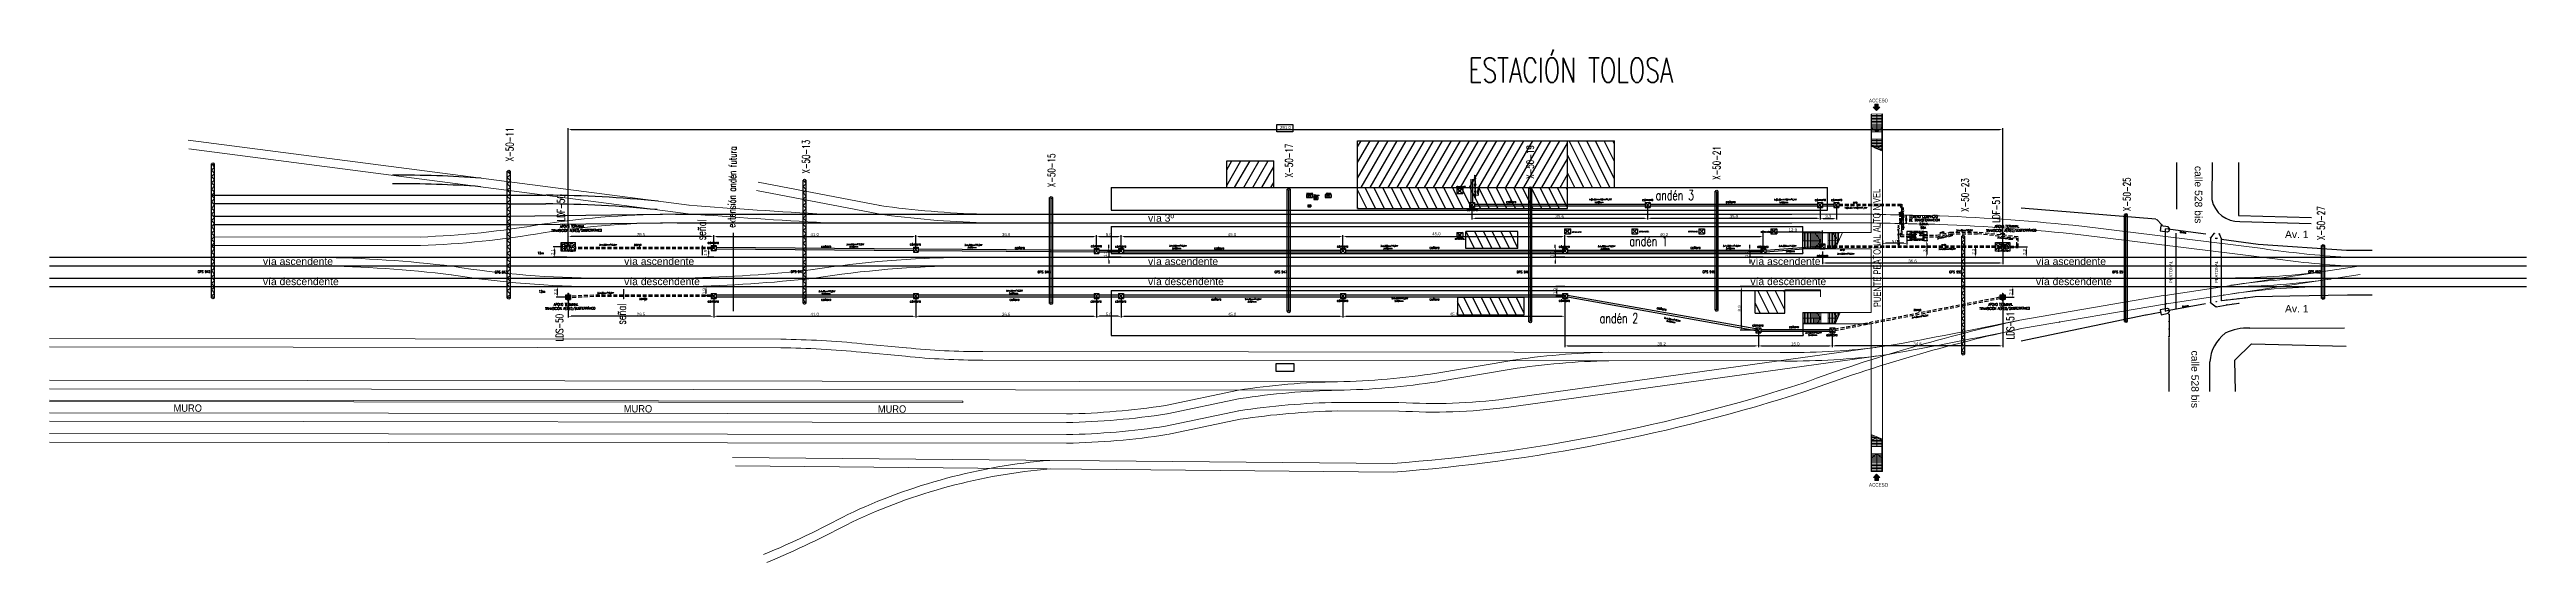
# Model space of a CAD drawing. Header units: millimetres. Extents: x 2709 to 3212, y 2404 to 2508.
import ezdxf

# ---------------------------------------------------------------- set-up
doc = ezdxf.new("R2010")
doc.units = ezdxf.units.MM
doc.linetypes.add('ACAD_ISO03W100', pattern=[30, 12, -18])
doc.linetypes.add('HIDDEN2', pattern=[4.7625, 3.175, -1.5875])
for name, color, linetype, lineweight in [('01 Textos', 7, 'Continuous', 15), ('02 L d C', 7, 'Continuous', 5), ('03 Escaleras', 7, 'Continuous', 5), ('04 Vias', 13, 'Continuous', 5), ('05 Bloques', 7, 'Continuous', 5)]:
    doc.layers.add(name, color=color, linetype=linetype, lineweight=lineweight)
for name, color, linetype in [('LINEA_02', 8, 'Continuous'), ('M0_EQUIPOS', 4, 'Continuous'), ('M_TEXT', 3, 'Continuous'), ('TEXT-02', 7, 'Continuous'), ('Textos catenaria', 7, 'Continuous')]:
    doc.layers.add(name, color=color, linetype=linetype)
doc.styles.add('ARIAL', font='arial.ttf', dxfattribs={"width": 0.7})
doc.styles.add('ROMANS', font='arial.ttf', dxfattribs={"width": 0.7})
doc.styles.add('SANS', font='sanss___.ttf')
doc.styles.add('SIMPLEX', font='simplex.shx', dxfattribs={"width": 0.75})
doc.dimstyles.new('COTA-100', dxfattribs={"dimscale": 2.5, "dimtxt": 0.25, "dimasz": 0.25, "dimexe": 0.1, "dimexo": 0, "dimgap": 0.03, "dimtad": 1, "dimdec": 1, "dimzin": 0, "dimdsep": 46, "dimtxsty": 'SANS', "dimcen": 0.1, "dimclrd": 256, "dimclre": 256, "dimclrt": 256, "dimazin": 0, "dimtm": 1e-09, "dimtfac": 0.714286, "dimtdec": 1, "dimtmove": 2, "dimatfit": 2, "dimfxl": 0, "dimtolj": 1, "dimtzin": 0, "dimarcsym": 0})
pattern_1 = [(50, (-2624.04677, -773.78864), (0.45546167, -0.039847714), [0.047625, -0.523875]), (355, (-2624.04677, -773.78864), (-0.088107065, 0.47764161), [0.0381, -0.4191]), (100.451, (-2624.0088, -773.79196), (0.367356254, 0.43779172), [0.040475, -0.445225]), (46.1842, (-2624.04677, -773.66164), (0.6776976, -0.10510582), [0.0714375, -0.7858125]), (96.6356, (-2623.9903, -773.6704), (0.59351059, 0.61856389), [0.0607125, -0.6678375]), (351.184, (-2624.0468, -773.66164), (0.59351151, 0.6185628), [0.05715, -0.62865]), (21, (-2623.98327, -773.6934), (0.3790372, -0.255663796), [0.047625, -0.523875]), (326, (-2623.98327, -773.6934), (0.15450507, 0.460469915), [0.0381, -0.4191]), (71.4514, (-2623.9517, -773.7147), (0.53354123, 0.204807144), [0.040475, -0.445225]), (37.5, (-2624.04677, -773.78864), (0.007721508, 0.211387597), [0, -0.41402, 0, -0.42545, 0, -0.4206875]), (7.5, (-2624.04677, -773.78864), (0.167049156, 0.250451437), [0, -0.24257, 0, -0.404495, 0, -0.1603375]), (327.5, (-2624.18837, -773.78864), (0.338976488, -0.01432186), [0, -0.15875, 0, -0.4953, 0, -0.657225]), (317.5, (-2624.25187, -773.78864), (0.370322953, 0.063566228), [0, -0.206375, 0, -0.32893, 0, -0.466725])]

# ---------------------------------------------------------------- blocks, each defined once
blk = doc.blocks.new('FLECHA')
at = {"layer": '02 L d C'}
blk.add_hatch(color=253, dxfattribs=at).paths.add_polyline_path([(0, 0), (-0.66, -0.66), (-0.35, -0.66), (-0.35, -1.28), (0.27, -1.28), (0.35, -1.28), (0.35, -0.66), (0.66, -0.66)])
at = {"layer": '02 L d C', "color": 253}
for p, q in [((-0.66, -0.66), (0, 0)), ((0, 0), (0.66, -0.66)), ((-0.35, -0.66), (-0.66, -0.66)), ((-0.35, -1.28), (-0.35, -0.66)), ((0.35, -1.28), (-0.35, -1.28)), ((0.27, -1.28), (-0.35, -1.28)), ((0.35, -0.66), (0.35, -1.28)), ((0.35, -0.66), (0.66, -0.66))]:
    blk.add_line(p, q, dxfattribs=at)
blk = doc.blocks.new('pasarela Tolosa')
at = {"layer": '02 L d C'}
for p, q in [((26.33, 26.63), (24.69, 23.42)), ((23.13, 20.35), (22.56, 21.54)), ((24.01, 22.09), (23.13, 20.35)), ((23.13, 20.35), (24.43, 20.59)), ((24.69, 23.42), (24.12, 24.61)), ((24.69, 23.42), (25.99, 23.66)), ((1.35, 10.52), (4.55, 8.89)), ((4.55, 8.89), (4.2, 10.84)), ((4.55, 8.89), (2.77, 8.03)), ((5.89, 8.21), (7.76, 7.25)), ((7.76, 7.25), (5.98, 6.4)), ((7.76, 7.25), (7.41, 9.2)), ((-5.79, -3.48), (-2.58, -5.11)), ((-2.58, -5.11), (-2.81, -3.81)), ((-2.58, -5.11), (-3.77, -5.69)), ((-1.24, -5.79), (0.5, -6.68)), ((0.5, -6.68), (-0.69, -7.25)), ((0.5, -6.68), (0.26, -5.38)), ((-6.58, -37.99), (-4.95, -34.78)), ((-4.95, -34.78), (-6.25, -35.01)), ((-4.95, -34.78), (-4.38, -35.97)), ((-3.38, -31.7), (-4.68, -31.94)), ((-4.27, -33.44), (-3.38, -31.7)), ((-3.38, -31.7), (-2.81, -32.89))]:
    blk.add_line(p, q, dxfattribs=at)
at = {"layer": '03 Escaleras'}
for p, q in [((25.3, 27.15), (22.33, 21.31)), ((25.39, 27.11), (22.4, 21.23)), ((27.26, 26.16), (23.86, 19.47)), ((27.35, 26.11), (23.93, 19.39)), ((24.44, 25.24), (26.31, 24.28)), ((24.58, 25.5), (26.45, 24.55)), ((24.71, 25.77), (26.58, 24.82)), ((24.85, 26.04), (26.72, 25.09)), ((24.98, 26.31), (26.86, 25.35)), ((25.12, 26.57), (26.99, 25.62)), ((25.26, 26.84), (27.13, 25.89)), ((27.35, 26.11), (25.3, 27.15)), ((22.33, 21.31), (14.4, 5.75)), ((22.33, 21.31), (23.93, 19.39)), ((22.4, 21.23), (24.27, 20.27)), ((22.53, 21.49), (24.4, 20.54)), ((22.67, 21.76), (24.54, 20.81)), ((22.81, 22.03), (24.68, 21.08)), ((22.89, 20.64), (24.13, 20.01)), ((22.94, 22.3), (24.81, 21.34)), ((23.08, 22.56), (24.95, 21.61)), ((23.76, 23.9), (25.63, 22.95)), ((23.9, 24.17), (25.77, 23.21)), ((24.03, 24.44), (25.9, 23.48)), ((24.17, 24.7), (26.04, 23.75)), ((24.3, 24.97), (26.17, 24.02)), ((-5.56, -38.51), (23.93, 19.39)), ((23.37, 20.06), (24, 19.74)), ((2.11, 12.01), (0.59, 9.03)), ((2.33, 11.79), (0.9, 8.98)), ((2.59, 11.65), (1.17, 8.85)), ((2.86, 11.52), (1.43, 8.71)), ((3.13, 11.38), (1.7, 8.58)), ((3.4, 11.24), (1.97, 8.44)), ((8.74, 8.52), (2.06, 11.92)), ((8.83, 8.59), (2.11, 12.01)), ((3.66, 11.11), (2.24, 8.3)), ((3.93, 10.97), (2.5, 8.17)), ((4.2, 10.84), (2.77, 8.03)), ((4.47, 10.7), (3.04, 7.89)), ((4.73, 10.56), (3.3, 7.76)), ((5, 10.43), (3.57, 7.62)), ((5.27, 10.29), (3.84, 7.49)), ((0.6, 9.02), (6.43, 6.05)), ((6.51, 6.12), (0.63, 9.12)), ((6.6, 9.61), (5.18, 6.81)), ((6.87, 9.47), (5.44, 6.67)), ((7.14, 9.34), (5.71, 6.53)), ((7.41, 9.2), (5.98, 6.4)), ((7.67, 9.07), (6.25, 6.26)), ((6.43, 6.05), (9.23, 8.39)), ((7.94, 8.93), (6.51, 6.12)), ((8.21, 8.79), (7.1, 6.61)), ((8.48, 8.66), (7.68, 7.1)), ((12.88, 2.77), (7.03, -8.72)), ((-5.26, -2.45), (-6.31, -4.5)), ((-6.29, -4.51), (-0.46, -7.48)), ((-0.38, -7.41), (-6.26, -4.41)), ((-5.04, -2.68), (-5.99, -4.55)), ((-4.77, -2.82), (-5.73, -4.69)), ((-4.51, -2.95), (-5.46, -4.82)), ((1.37, -5.95), (-5.31, -2.54)), ((1.46, -5.88), (-5.26, -2.45)), ((-4.24, -3.09), (-5.19, -4.96)), ((-3.97, -3.22), (-4.93, -5.1)), ((-3.71, -3.36), (-4.66, -5.23)), ((-3.44, -3.5), (-4.39, -5.37)), ((-3.17, -3.63), (-4.12, -5.5)), ((-2.9, -3.77), (-3.86, -5.64)), ((-2.64, -3.91), (-3.59, -5.78)), ((-2.37, -4.04), (-3.32, -5.91)), ((-2.1, -4.18), (-3.05, -6.05)), ((-0.76, -4.86), (-1.72, -6.73)), ((-0.5, -4.99), (-1.45, -6.87)), ((-0.23, -5.13), (-1.18, -7)), ((0.04, -5.27), (-0.92, -7.14)), ((0.3, -5.4), (-0.65, -7.27)), ((-0.46, -7.48), (1.46, -5.88)), ((0.57, -5.54), (-0.38, -7.41)), ((0.84, -5.68), (0.2, -6.92)), ((1.11, -5.81), (0.79, -6.44)), ((-4.18, -30.74), (5.99, -10.77)), ((-4.18, -30.74), (-7.61, -37.46)), ((-4.12, -30.83), (-7.52, -37.51)), ((-6.35, -35), (-4.18, -30.74)), ((-6.29, -35.1), (-4.42, -36.06)), ((-6.16, -34.84), (-4.29, -35.79)), ((-6.02, -34.57), (-4.15, -35.52)), ((-5.89, -34.3), (-4.01, -35.25)), ((-5.65, -38.46), (-2.65, -32.58)), ((-5.2, -32.96), (-3.33, -33.92)), ((-5.07, -32.7), (-3.2, -33.65)), ((-4.93, -32.43), (-3.06, -33.38)), ((-4.8, -32.16), (-2.92, -33.12)), ((-4.66, -31.9), (-2.79, -32.85)), ((-4.52, -31.63), (-2.65, -32.58)), ((-4.39, -31.36), (-3.14, -32)), ((-4.25, -31.09), (-3.63, -31.41)), ((-2.58, -32.66), (-4.18, -30.74)), ((-7.61, -37.46), (-5.56, -38.51)), ((-7.38, -37.24), (-5.51, -38.19)), ((-7.25, -36.97), (-5.38, -37.93)), ((-7.11, -36.71), (-5.24, -37.66)), ((-6.97, -36.44), (-5.1, -37.39)), ((-6.84, -36.17), (-4.97, -37.13)), ((-6.7, -35.9), (-4.83, -36.86)), ((-6.57, -35.64), (-4.69, -36.59)), ((-6.43, -35.37), (-4.56, -36.32))]:
    blk.add_line(p, q, dxfattribs=at)
at = {"layer": '03 Escaleras', "ltscale": 0.8}
for p, q in [((6.43, 6.05), (12.88, 2.77)), ((8.83, 8.59), (14.4, 5.75)), ((-0.46, -7.48), (5.99, -10.77)), ((1.46, -5.88), (7.03, -8.72))]:
    blk.add_line(p, q, dxfattribs=at)
at = {"layer": '05 Bloques'}
for p in [(-5.35, 2.72), (-0.64, -1.26)]:
    blk.add_line(p, (0, 0), dxfattribs=at)
at = {"layer": '02 L d C', "xscale": -1, "rotation": 153.0085528951399}
blk.add_blockref('FLECHA', (26.63, 27.27), dxfattribs=at)
at = {"layer": '02 L d C', "rotation": 333.0085528951398}
blk.add_blockref('FLECHA', (-6.85, -38.48), dxfattribs=at)
at = {"layer": '01 Textos', "width": 0.7}
for s, height, rotation, style, p in [('ACCESO', 0.75, 333.0086, 'ROMANS', (26.01, 29.44)), ('PUENTE PEATONAL ALTO NIVEL', 1.5, 63.3365, 'ARIAL', (9.33, -8.66)), ('ACCESO', 0.75, 333.0086, 'ROMANS', (-9.37, -40.03))]:
    blk.add_text(s, height=height, rotation=rotation, dxfattribs=dict(at, style=style)).set_placement(p)
blk = doc.blocks.new('estructura terminal o retención para LDS')
h = blk.add_hatch()
h.set_pattern_fill('AR-CONC', color=8, scale=0.0025, style=0)
h.set_pattern_definition(pattern_1)
h.paths.add_polyline_path([(-0.5, -0.5), (-0.09, -0.5), (-0.14, -0.11, -0.352658), (-0.14, 0.11), (-0.09, 0.5), (-0.5, 0.5)])
h = blk.add_hatch()
h.set_pattern_fill('AR-CONC', color=8, scale=0.0025, style=0)
h.set_pattern_definition(pattern_1)
h.paths.add_polyline_path([(0.14, -0.11), (0.09, -0.5), (0.5, -0.5), (0.5, 0.5), (0.09, 0.5), (0.14, 0.11, -0.352658)])
at = {"color": 6}
for p, q in [((-0.05, 0.8), (-0.14, 0.11)), ((-0.05, 0.8), (0.05, 0.8)), ((0.05, 0.8), (0.14, 0.11)), ((-0.14, -0.11), (-0.05, -0.8)), ((-0.05, -0.8), (0.05, -0.8)), ((0.14, -0.11), (0.05, -0.8))]:
    blk.add_line(p, q, dxfattribs=at)
for points in [[(-0.09, -0.5), (-0.5, -0.5), (-0.5, 0.5), (-0.09, 0.5)], [(0.09, 0.5), (0.5, 0.5), (0.5, -0.5), (0.09, -0.5)]]:
    blk.add_lwpolyline(points)
blk.add_circle((0, 0), 0.13, dxfattribs=at)
for start, end in [(141.1488, 218.8512), (321.1488, 38.8512)]:
    blk.add_arc((0, 0), 0.18, start, end, dxfattribs=at)
blk = doc.blocks.new('estructura tipo A con base')
h = blk.add_hatch()
h.set_pattern_fill('AR-CONC', color=8, scale=0.005, style=0)
h.set_pattern_definition([(50, (-2627.5983, -783.80706), (0.91092334, -0.07969543), [0.09525, -1.04775]), (355, (-2627.5983, -783.8071), (-0.17621413, 0.9552832), [0.0762, -0.8382]), (100.451, (-2627.5224, -783.8137), (0.7347125, 0.87558344), [0.08095, -0.89045]), (46.1842, (-2627.5983, -783.5531), (1.3553952, -0.21021164), [0.142875, -1.571625]), (96.6356, (-2627.4854, -783.5706), (1.1870212, 1.2371278), [0.121425, -1.335675]), (351.184, (-2627.5983, -783.553), (1.187023, 1.2371256), [0.1143, -1.2573]), (21, (-2627.4713, -783.61656), (0.7580744, -0.5113276), [0.09525, -1.04775]), (326, (-2627.4713, -783.6166), (0.30901014, 0.92093983), [0.0762, -0.8382]), (71.4514, (-2627.4081, -783.6592), (1.06708245, 0.4096143), [0.08095, -0.89045]), (37.5, (-2627.5983, -783.80706), (0.015443016, 0.422775194), [0, -0.82804, 0, -0.8509, 0, -0.841375]), (7.5, (-2627.5983, -783.80706), (0.33409831, 0.500902874), [0, -0.48514, 0, -0.80899, 0, -0.320675]), (327.5, (-2627.88152, -783.80706), (0.677952976, -0.02864372), [0, -0.3175, 0, -0.9906, 0, -1.31445]), (317.5, (-2628.0085, -783.80706), (0.74064591, 0.12713246), [0, -0.41275, 0, -0.65786, 0, -0.93345])])
h.paths.add_polyline_path([(-1.45, -0.9), (1.45, -0.9), (1.45, 0.9), (-1.45, 0.9)])
h.paths.add_polyline_path([(-0.28, 0.18), (-0.28, 0.25), (-0.05, 0.8), (0.05, 0.8), (0.28, 0.28), (0.28, 0.18, -1), (0.28, -0.18), (0.28, -0.28), (0.05, -0.8), (-0.05, -0.8), (-0.28, -0.28), (-0.28, -0.18, -1)], flags=16)
h.paths.add_polyline_path([(-0.15, 0, -1), (-0.41, 0, -1)], flags=0)
h.paths.add_polyline_path([(0, 0, -1), (0, 0, -1)], flags=0)
h.paths.add_polyline_path([(0.41, 0, -1), (0.15, 0, -1)], flags=0)
blk.add_lwpolyline([(1.45, -0.9), (-1.45, -0.9), (-1.45, 0.9), (1.45, 0.9)], close=True)
at = {"color": 6}
blk.add_lwpolyline([(-0.28, -0.28), (-0.05, -0.8), (0.05, -0.8), (0.28, -0.28), (0.28, -0.18, 1), (0.28, 0.18), (0.28, 0.28), (0.05, 0.8), (-0.05, 0.8), (-0.28, 0.25), (-0.28, 0.18, 1), (-0.28, -0.18)], format="xyb", close=True, dxfattribs=at)
for centre, radius in [((-0.28, 0), 0.13), ((0, 0), 0.0021), ((0.28, 0), 0.13)]:
    blk.add_circle(centre, radius, dxfattribs=at)
blk = doc.blocks.new('cámara LDF-LDS')
at = {"color": 6}
for p, q in [((-0.5, 0.5), (0.5, 0.5)), ((-0.5, 0.5), (-0.5, -0.5)), ((-0.5, 0.5), (0.5, -0.5)), ((0.5, 0.5), (-0.5, -0.5)), ((0.5, 0.5), (0.5, -0.5)), ((-0.5, -0.5), (0.5, -0.5))]:
    blk.add_line(p, q, dxfattribs=at)
blk = doc.blocks.new('*D12')
at = {"lineweight": -2, "transparency": 16777216}
for p, q in [((3080.91, 2469.15), (3080.91, 2468.31)), ((3085.29, 2468.56), (3081.54, 2468.56)), ((3085.91, 2469.15), (3085.91, 2468.31))]:
    blk.add_line(p, q, dxfattribs=at)
at = {"transparency": 16777216}
for points in [[(3081.54, 2468.66), (3081.54, 2468.45), (3080.91, 2468.56)], [(3085.29, 2468.66), (3085.29, 2468.45), (3085.91, 2468.56)]]:
    blk.add_solid(points, dxfattribs=at)
at = {"layer": 'Defpoints', "color": 0, "transparency": 16777216}
for p in [(3080.91, 2469.15), (3080.91, 2468.56), (3085.91, 2469.15)]:
    blk.add_point(p, dxfattribs=at)
at = {"transparency": 16777216, "insert": (3083.41, 2468.95), "char_height": 0.625, "attachment_point": 5, "style": 'SANS'}
blk.add_mtext('\\A1;5.0', dxfattribs=at)
blk = doc.blocks.new('*D13')
at = {"lineweight": -2, "transparency": 16777216}
for p, q in [((2843.88, 2467.59), (2843.88, 2470.2)), ((2844.5, 2469.95), (2884.25, 2469.95)), ((2884.88, 2467.28), (2884.88, 2470.2))]:
    blk.add_line(p, q, dxfattribs=at)
at = {"transparency": 16777216}
for points in [[(2844.5, 2470.06), (2844.5, 2469.85), (2843.88, 2469.95)], [(2884.25, 2470.06), (2884.25, 2469.85), (2884.88, 2469.95)]]:
    blk.add_solid(points, dxfattribs=at)
at = {"layer": 'Defpoints', "color": 0, "transparency": 16777216}
for p in [(2843.88, 2467.59), (2884.88, 2469.95), (2884.88, 2467.28)]:
    blk.add_point(p, dxfattribs=at)
at = {"transparency": 16777216, "insert": (2864.38, 2470.35), "char_height": 0.625, "attachment_point": 5, "style": 'SANS'}
blk.add_mtext('\\A1;41.0', dxfattribs=at)
blk = doc.blocks.new('*D14')
at = {"lineweight": -2, "transparency": 16777216}
for p, q in [((2843.88, 2467.59), (2842.55, 2467.59)), ((2842.8, 2466.97), (2842.8, 2466.34)), ((2843.88, 2465.72), (2842.55, 2465.72))]:
    blk.add_line(p, q, dxfattribs=at)
at = {"transparency": 16777216}
for points in [[(2842.7, 2466.97), (2842.9, 2466.97), (2842.8, 2467.59)], [(2842.7, 2466.34), (2842.9, 2466.34), (2842.8, 2465.72)]]:
    blk.add_solid(points, dxfattribs=at)
at = {"layer": 'Defpoints', "color": 0, "transparency": 16777216}
for p in [(2843.88, 2467.59), (2842.8, 2465.72), (2843.88, 2465.72)]:
    blk.add_point(p, dxfattribs=at)
at = {"transparency": 16777216, "insert": (2842.25, 2466.63), "char_height": 0.625, "attachment_point": 5, "rotation": 90, "style": 'SANS'}
blk.add_mtext('\\A1;1.9', dxfattribs=at)
blk = doc.blocks.new('*D15')
at = {"lineweight": -2, "transparency": 16777216}
for p, q in [((2814.37, 2467.86), (2814.37, 2470.2)), ((2843.25, 2469.95), (2815, 2469.95)), ((2843.88, 2467.59), (2843.88, 2470.2))]:
    blk.add_line(p, q, dxfattribs=at)
at = {"transparency": 16777216}
for points in [[(2815, 2470.06), (2815, 2469.85), (2814.37, 2469.95)], [(2843.25, 2470.06), (2843.25, 2469.85), (2843.88, 2469.95)]]:
    blk.add_solid(points, dxfattribs=at)
at = {"layer": 'Defpoints', "color": 0, "transparency": 16777216}
for p in [(2814.37, 2469.95), (2814.37, 2467.86), (2843.88, 2467.59)]:
    blk.add_point(p, dxfattribs=at)
at = {"transparency": 16777216, "insert": (2829.13, 2470.35), "char_height": 0.625, "attachment_point": 5, "style": 'SANS'}
blk.add_mtext('\\A1;29.5', dxfattribs=at)
blk = doc.blocks.new('*D16')
at = {"lineweight": -2, "transparency": 16777216}
for p, q in [((2884.88, 2467.28), (2884.88, 2470.2)), ((2885.5, 2469.95), (2920.9, 2469.95)), ((2921.52, 2467), (2921.52, 2470.2))]:
    blk.add_line(p, q, dxfattribs=at)
at = {"transparency": 16777216}
for points in [[(2885.5, 2470.06), (2885.5, 2469.85), (2884.88, 2469.95)], [(2920.9, 2470.06), (2920.9, 2469.85), (2921.52, 2469.95)]]:
    blk.add_solid(points, dxfattribs=at)
at = {"layer": 'Defpoints', "color": 0, "transparency": 16777216}
for p in [(2884.88, 2467.28), (2921.52, 2469.95), (2921.52, 2467)]:
    blk.add_point(p, dxfattribs=at)
at = {"transparency": 16777216, "insert": (2903.2, 2470.35), "char_height": 0.625, "attachment_point": 5, "style": 'SANS'}
blk.add_mtext('\\A1;36.6', dxfattribs=at)
blk = doc.blocks.new('*D17')
at = {"lineweight": -2, "transparency": 16777216}
for p, q in [((2921.52, 2467), (2921.52, 2470.2)), ((2922.15, 2469.95), (2925.9, 2469.95)), ((2926.52, 2467), (2926.52, 2470.2))]:
    blk.add_line(p, q, dxfattribs=at)
at = {"transparency": 16777216}
for points in [[(2922.15, 2470.06), (2922.15, 2469.85), (2921.52, 2469.95)], [(2925.9, 2470.06), (2925.9, 2469.85), (2926.52, 2469.95)]]:
    blk.add_solid(points, dxfattribs=at)
at = {"layer": 'Defpoints', "color": 0, "transparency": 16777216}
for p in [(2921.52, 2467), (2926.52, 2469.95), (2926.52, 2467)]:
    blk.add_point(p, dxfattribs=at)
at = {"transparency": 16777216, "insert": (2924.02, 2470.35), "char_height": 0.625, "attachment_point": 5, "style": 'SANS'}
blk.add_mtext('\\A1;5.0', dxfattribs=at)
blk = doc.blocks.new('*D18')
at = {"lineweight": -2, "transparency": 16777216}
for p, q in [((2926.52, 2467), (2926.52, 2470.2)), ((2927.15, 2469.95), (2970.9, 2469.95)), ((2971.52, 2467), (2971.52, 2470.2))]:
    blk.add_line(p, q, dxfattribs=at)
at = {"transparency": 16777216}
for points in [[(2927.15, 2470.06), (2927.15, 2469.85), (2926.52, 2469.95)], [(2970.9, 2470.06), (2970.9, 2469.85), (2971.52, 2469.95)]]:
    blk.add_solid(points, dxfattribs=at)
at = {"layer": 'Defpoints', "color": 0, "transparency": 16777216}
for p in [(2926.52, 2467), (2971.52, 2469.95), (2971.52, 2467)]:
    blk.add_point(p, dxfattribs=at)
at = {"transparency": 16777216, "insert": (2949.02, 2470.35), "char_height": 0.625, "attachment_point": 5, "style": 'SANS'}
blk.add_mtext('\\A1;45.0', dxfattribs=at)
blk = doc.blocks.new('*D19')
at = {"lineweight": -2, "transparency": 16777216}
for p, q in [((2971.52, 2467), (2971.52, 2470.2)), ((2972.15, 2469.95), (3015.9, 2469.95)), ((3016.52, 2467), (3016.52, 2470.2))]:
    blk.add_line(p, q, dxfattribs=at)
at = {"transparency": 16777216}
for points in [[(2972.15, 2470.06), (2972.15, 2469.85), (2971.52, 2469.95)], [(3015.9, 2470.06), (3015.9, 2469.85), (3016.52, 2469.95)]]:
    blk.add_solid(points, dxfattribs=at)
at = {"layer": 'Defpoints', "color": 0, "transparency": 16777216}
for p in [(2971.52, 2467), (3016.52, 2469.95), (3016.52, 2467)]:
    blk.add_point(p, dxfattribs=at)
at = {"transparency": 16777216, "insert": (2990.47, 2470.5), "char_height": 0.625, "attachment_point": 5, "style": 'SANS'}
blk.add_mtext('\\A1;45.0', dxfattribs=at)
blk = doc.blocks.new('*D20')
at = {"lineweight": -2, "transparency": 16777216}
for p, q in [((3016.52, 2467), (3016.52, 2470.2)), ((3017.15, 2469.95), (3056.14, 2469.95)), ((3056.76, 2467), (3056.76, 2470.2))]:
    blk.add_line(p, q, dxfattribs=at)
at = {"transparency": 16777216}
for points in [[(3017.15, 2470.06), (3017.15, 2469.85), (3016.52, 2469.95)], [(3056.14, 2470.06), (3056.14, 2469.85), (3056.76, 2469.95)]]:
    blk.add_solid(points, dxfattribs=at)
at = {"layer": 'Defpoints', "color": 0, "transparency": 16777216}
for p in [(3016.52, 2467), (3056.76, 2469.95), (3056.76, 2467)]:
    blk.add_point(p, dxfattribs=at)
at = {"transparency": 16777216, "insert": (3036.64, 2470.35), "char_height": 0.625, "attachment_point": 5, "style": 'SANS'}
blk.add_mtext('\\A1;40.2', dxfattribs=at)
blk = doc.blocks.new('*D21')
at = {"lineweight": -2, "transparency": 16777216}
for p, q in [((3056.76, 2467), (3056.76, 2471.13)), ((3057.39, 2470.88), (3068.14, 2470.88)), ((3068.76, 2467.93), (3068.76, 2471.13))]:
    blk.add_line(p, q, dxfattribs=at)
at = {"transparency": 16777216}
for points in [[(3057.39, 2470.99), (3057.39, 2470.78), (3056.76, 2470.88)], [(3068.14, 2470.99), (3068.14, 2470.78), (3068.76, 2470.88)]]:
    blk.add_solid(points, dxfattribs=at)
at = {"layer": 'Defpoints', "color": 0, "transparency": 16777216}
for p in [(3056.76, 2467), (3068.76, 2470.88), (3068.76, 2467.93)]:
    blk.add_point(p, dxfattribs=at)
at = {"transparency": 16777216, "insert": (3062.76, 2471.28), "char_height": 0.625, "attachment_point": 5, "style": 'SANS'}
blk.add_mtext('\\A1;12.0', dxfattribs=at)
blk = doc.blocks.new('*D22')
at = {"lineweight": -2, "transparency": 16777216}
for p, q in [((3068.76, 2466.87), (3068.76, 2464.32)), ((3105.32, 2467.85), (3105.32, 2464.32)), ((3069.39, 2464.57), (3104.7, 2464.57))]:
    blk.add_line(p, q, dxfattribs=at)
at = {"transparency": 16777216}
for points in [[(3069.39, 2464.68), (3069.39, 2464.47), (3068.76, 2464.57)], [(3104.7, 2464.68), (3104.7, 2464.47), (3105.32, 2464.57)]]:
    blk.add_solid(points, dxfattribs=at)
at = {"layer": 'Defpoints', "color": 0, "transparency": 16777216}
for p in [(3068.76, 2466.87), (3105.32, 2467.85), (3105.32, 2464.57)]:
    blk.add_point(p, dxfattribs=at)
at = {"transparency": 16777216, "insert": (3087.04, 2464.97), "char_height": 0.625, "attachment_point": 5, "style": 'SANS'}
blk.add_mtext('\\A1;36.6', dxfattribs=at)
blk = doc.blocks.new('*D23')
at = {"lineweight": -2, "transparency": 16777216}
for p, q in [((2843.88, 2457.9), (2843.88, 2453.51)), ((2884.88, 2457.9), (2884.88, 2453.51)), ((2844.5, 2453.76), (2884.25, 2453.76))]:
    blk.add_line(p, q, dxfattribs=at)
at = {"transparency": 16777216}
for points in [[(2844.5, 2453.87), (2844.5, 2453.66), (2843.88, 2453.76)], [(2884.25, 2453.87), (2884.25, 2453.66), (2884.88, 2453.76)]]:
    blk.add_solid(points, dxfattribs=at)
at = {"layer": 'Defpoints', "color": 0, "transparency": 16777216}
for p in [(2843.88, 2457.9), (2884.88, 2457.9), (2884.88, 2453.76)]:
    blk.add_point(p, dxfattribs=at)
at = {"transparency": 16777216, "insert": (2864.38, 2454.16), "char_height": 0.625, "attachment_point": 5, "style": 'SANS'}
blk.add_mtext('\\A1;41.0', dxfattribs=at)
blk = doc.blocks.new('*D24')
at = {"lineweight": -2, "transparency": 16777216}
for p, q in [((2884.88, 2457.9), (2884.88, 2453.51)), ((2921.52, 2457.9), (2921.52, 2453.51)), ((2885.5, 2453.76), (2920.9, 2453.76))]:
    blk.add_line(p, q, dxfattribs=at)
at = {"transparency": 16777216}
for points in [[(2885.5, 2453.87), (2885.5, 2453.66), (2884.88, 2453.76)], [(2920.9, 2453.87), (2920.9, 2453.66), (2921.52, 2453.76)]]:
    blk.add_solid(points, dxfattribs=at)
at = {"layer": 'Defpoints', "color": 0, "transparency": 16777216}
for p in [(2884.88, 2457.9), (2921.52, 2457.9), (2921.52, 2453.76)]:
    blk.add_point(p, dxfattribs=at)
at = {"transparency": 16777216, "insert": (2903.2, 2454.16), "char_height": 0.625, "attachment_point": 5, "style": 'SANS'}
blk.add_mtext('\\A1;36.6', dxfattribs=at)
blk = doc.blocks.new('*D25')
at = {"lineweight": -2, "transparency": 16777216}
for p, q in [((2921.52, 2457.9), (2921.52, 2453.51)), ((2926.52, 2457.9), (2926.52, 2453.51)), ((2925.9, 2453.76), (2922.15, 2453.76))]:
    blk.add_line(p, q, dxfattribs=at)
at = {"transparency": 16777216}
for points in [[(2922.15, 2453.87), (2922.15, 2453.66), (2921.52, 2453.76)], [(2925.9, 2453.87), (2925.9, 2453.66), (2926.52, 2453.76)]]:
    blk.add_solid(points, dxfattribs=at)
at = {"layer": 'Defpoints', "color": 0, "transparency": 16777216}
for p in [(2921.52, 2457.9), (2926.52, 2457.9), (2921.52, 2453.76)]:
    blk.add_point(p, dxfattribs=at)
at = {"transparency": 16777216, "insert": (2924.02, 2454.16), "char_height": 0.625, "attachment_point": 5, "style": 'SANS'}
blk.add_mtext('\\A1;5.0', dxfattribs=at)
blk = doc.blocks.new('*D26')
at = {"lineweight": -2, "transparency": 16777216}
for p, q in [((2926.52, 2457.9), (2926.52, 2453.51)), ((2971.52, 2457.9), (2971.52, 2453.51)), ((2927.15, 2453.76), (2970.9, 2453.76))]:
    blk.add_line(p, q, dxfattribs=at)
at = {"transparency": 16777216}
for points in [[(2927.15, 2453.87), (2927.15, 2453.66), (2926.52, 2453.76)], [(2970.9, 2453.87), (2970.9, 2453.66), (2971.52, 2453.76)]]:
    blk.add_solid(points, dxfattribs=at)
at = {"layer": 'Defpoints', "color": 0, "transparency": 16777216}
for p in [(2926.52, 2457.9), (2971.52, 2457.9), (2971.52, 2453.76)]:
    blk.add_point(p, dxfattribs=at)
at = {"transparency": 16777216, "insert": (2949.02, 2454.16), "char_height": 0.625, "attachment_point": 5, "style": 'SANS'}
blk.add_mtext('\\A1;45.0', dxfattribs=at)
blk = doc.blocks.new('*D27')
at = {"lineweight": -2, "transparency": 16777216}
for p, q in [((2971.52, 2457.9), (2971.52, 2453.51)), ((3016.52, 2457.9), (3016.52, 2453.51)), ((2972.15, 2453.76), (3015.9, 2453.76))]:
    blk.add_line(p, q, dxfattribs=at)
at = {"transparency": 16777216}
for points in [[(2972.15, 2453.87), (2972.15, 2453.66), (2971.52, 2453.76)], [(3015.9, 2453.87), (3015.9, 2453.66), (3016.52, 2453.76)]]:
    blk.add_solid(points, dxfattribs=at)
at = {"layer": 'Defpoints', "color": 0, "transparency": 16777216}
for p in [(2971.52, 2457.9), (3016.52, 2457.9), (3016.52, 2453.76)]:
    blk.add_point(p, dxfattribs=at)
at = {"transparency": 16777216, "insert": (2994.02, 2454.16), "char_height": 0.625, "attachment_point": 5, "style": 'SANS'}
blk.add_mtext('\\A1;45.0', dxfattribs=at)
blk = doc.blocks.new('*D28')
at = {"lineweight": -2, "transparency": 16777216}
for p, q in [((3016.52, 2457.9), (3016.52, 2447.51)), ((3017.15, 2447.76), (3055.14, 2447.76)), ((3055.76, 2450.92), (3055.76, 2447.51))]:
    blk.add_line(p, q, dxfattribs=at)
at = {"transparency": 16777216}
for points in [[(3017.15, 2447.87), (3017.15, 2447.66), (3016.52, 2447.76)], [(3055.14, 2447.87), (3055.14, 2447.66), (3055.76, 2447.76)]]:
    blk.add_solid(points, dxfattribs=at)
at = {"layer": 'Defpoints', "color": 0, "transparency": 16777216}
for p in [(3016.52, 2457.9), (3055.76, 2450.92), (3055.76, 2447.76)]:
    blk.add_point(p, dxfattribs=at)
at = {"transparency": 16777216, "insert": (3036.14, 2448.16), "char_height": 0.625, "attachment_point": 5, "style": 'SANS'}
blk.add_mtext('\\A1;39.2', dxfattribs=at)
blk = doc.blocks.new('*D29')
at = {"lineweight": -2, "transparency": 16777216}
for p, q in [((3055.76, 2450.92), (3055.76, 2447.51)), ((3056.39, 2447.76), (3070.14, 2447.76)), ((3070.76, 2450.92), (3070.76, 2447.51))]:
    blk.add_line(p, q, dxfattribs=at)
at = {"transparency": 16777216}
for points in [[(3056.39, 2447.87), (3056.39, 2447.66), (3055.76, 2447.76)], [(3070.14, 2447.87), (3070.14, 2447.66), (3070.76, 2447.76)]]:
    blk.add_solid(points, dxfattribs=at)
at = {"layer": 'Defpoints', "color": 0, "transparency": 16777216}
for p in [(3055.76, 2450.92), (3070.76, 2450.92), (3070.76, 2447.76)]:
    blk.add_point(p, dxfattribs=at)
at = {"transparency": 16777216, "insert": (3063.26, 2448.16), "char_height": 0.625, "attachment_point": 5, "style": 'SANS'}
blk.add_mtext('\\A1;15.0', dxfattribs=at)
blk = doc.blocks.new('*D30')
at = {"lineweight": -2, "transparency": 16777216}
for p, q in [((3055.76, 2459.78), (3052.07, 2459.78)), ((3052.32, 2451.55), (3052.32, 2459.15)), ((3055.76, 2450.92), (3052.07, 2450.92))]:
    blk.add_line(p, q, dxfattribs=at)
at = {"transparency": 16777216}
for points in [[(3052.21, 2459.15), (3052.42, 2459.15), (3052.32, 2459.78)], [(3052.21, 2451.55), (3052.42, 2451.55), (3052.32, 2450.92)]]:
    blk.add_solid(points, dxfattribs=at)
at = {"layer": 'Defpoints', "color": 0, "transparency": 16777216}
for p in [(3052.32, 2459.78), (3055.76, 2459.78), (3055.76, 2450.92)]:
    blk.add_point(p, dxfattribs=at)
at = {"transparency": 16777216, "insert": (3051.92, 2455.35), "char_height": 0.625, "attachment_point": 5, "rotation": 90, "style": 'SANS'}
blk.add_mtext('\\A1;8.9', dxfattribs=at)
blk = doc.blocks.new('*D31')
at = {"lineweight": -2, "transparency": 16777216}
for p, q in [((3016.52, 2459.78), (3014.67, 2459.78)), ((3016.52, 2457.9), (3014.67, 2457.9)), ((3014.92, 2458.53), (3014.92, 2459.15))]:
    blk.add_line(p, q, dxfattribs=at)
at = {"transparency": 16777216}
for points in [[(3014.82, 2459.15), (3015.02, 2459.15), (3014.92, 2459.78)], [(3014.82, 2458.53), (3015.02, 2458.53), (3014.92, 2457.9)]]:
    blk.add_solid(points, dxfattribs=at)
at = {"layer": 'Defpoints', "color": 0, "transparency": 16777216}
for p in [(3014.92, 2459.78), (3016.52, 2459.78), (3016.52, 2457.9)]:
    blk.add_point(p, dxfattribs=at)
at = {"transparency": 16777216, "insert": (3014.52, 2458.84), "char_height": 0.625, "attachment_point": 5, "rotation": 90, "style": 'SANS'}
blk.add_mtext('\\A1;1.9', dxfattribs=at)
blk = doc.blocks.new('*D32')
at = {"lineweight": -2, "transparency": 16777216}
for p, q in [((2843.88, 2459.78), (2842.09, 2459.78)), ((2843.88, 2457.9), (2842.09, 2457.9)), ((2842.34, 2458.53), (2842.34, 2459.15))]:
    blk.add_line(p, q, dxfattribs=at)
at = {"transparency": 16777216}
for points in [[(2842.23, 2459.15), (2842.44, 2459.15), (2842.34, 2459.78)], [(2842.23, 2458.53), (2842.44, 2458.53), (2842.34, 2457.9)]]:
    blk.add_solid(points, dxfattribs=at)
at = {"layer": 'Defpoints', "color": 0, "transparency": 16777216}
for p in [(2842.34, 2459.78), (2843.88, 2459.78), (2843.88, 2457.9)]:
    blk.add_point(p, dxfattribs=at)
at = {"transparency": 16777216, "insert": (2841.94, 2458.84), "char_height": 0.625, "attachment_point": 5, "rotation": 90, "style": 'SANS'}
blk.add_mtext('\\A1;1.9', dxfattribs=at)
blk = doc.blocks.new('*D33')
at = {"lineweight": -2, "transparency": 16777216}
for p, q in [((2926.52, 2467), (2923.75, 2467)), ((2924, 2467.62), (2924, 2468.25)), ((2924, 2467), (2924, 2465.72)), ((2926.52, 2465.72), (2923.75, 2465.72)), ((2924, 2465.09), (2924, 2464.47))]:
    blk.add_line(p, q, dxfattribs=at)
at = {"transparency": 16777216}
for points in [[(2923.9, 2467.62), (2924.11, 2467.62), (2924, 2467)], [(2923.9, 2465.09), (2924.11, 2465.09), (2924, 2465.72)]]:
    blk.add_solid(points, dxfattribs=at)
at = {"layer": 'Defpoints', "color": 0, "transparency": 16777216}
for p in [(2926.52, 2467), (2924, 2465.72), (2926.52, 2465.72)]:
    blk.add_point(p, dxfattribs=at)
at = {"transparency": 16777216, "insert": (2923.32, 2466.36), "char_height": 0.625, "attachment_point": 5, "rotation": 90, "style": 'SANS'}
blk.add_mtext('\\A1;1.3', dxfattribs=at)
blk = doc.blocks.new('*D34')
at = {"lineweight": -2, "transparency": 16777216}
for p, q in [((3016.52, 2467), (3014.33, 2467)), ((3014.58, 2467.62), (3014.58, 2468.25)), ((3014.58, 2467), (3014.58, 2465.72)), ((3016.52, 2465.72), (3014.33, 2465.72)), ((3014.58, 2465.09), (3014.58, 2464.47))]:
    blk.add_line(p, q, dxfattribs=at)
at = {"transparency": 16777216}
for points in [[(3014.48, 2467.62), (3014.69, 2467.62), (3014.58, 2467)], [(3014.48, 2465.09), (3014.69, 2465.09), (3014.58, 2465.72)]]:
    blk.add_solid(points, dxfattribs=at)
at = {"layer": 'Defpoints', "color": 0, "transparency": 16777216}
for p in [(3016.52, 2467), (3014.58, 2465.72), (3016.52, 2465.72)]:
    blk.add_point(p, dxfattribs=at)
at = {"transparency": 16777216, "insert": (3013.9, 2466.36), "char_height": 0.625, "attachment_point": 5, "rotation": 90, "style": 'SANS'}
blk.add_mtext('\\A1;1.3', dxfattribs=at)
blk = doc.blocks.new('*D35')
at = {"lineweight": -2, "transparency": 16777216}
for p, q in [((3056.76, 2467), (3053.78, 2467)), ((3054.03, 2467.62), (3054.03, 2468.25)), ((3054.03, 2467), (3054.03, 2465.72)), ((3056.76, 2465.72), (3053.78, 2465.72)), ((3054.03, 2465.09), (3054.03, 2464.47))]:
    blk.add_line(p, q, dxfattribs=at)
at = {"transparency": 16777216}
for points in [[(3053.92, 2467.62), (3054.13, 2467.62), (3054.03, 2467)], [(3053.92, 2465.09), (3054.13, 2465.09), (3054.03, 2465.72)]]:
    blk.add_solid(points, dxfattribs=at)
at = {"layer": 'Defpoints', "color": 0, "transparency": 16777216}
for p in [(3056.76, 2467), (3054.03, 2465.72), (3056.76, 2465.72)]:
    blk.add_point(p, dxfattribs=at)
at = {"transparency": 16777216, "insert": (3053.34, 2466.36), "char_height": 0.625, "attachment_point": 5, "rotation": 90, "style": 'SANS'}
blk.add_mtext('\\A1;1.3', dxfattribs=at)
blk = doc.blocks.new('*D36')
at = {"lineweight": -2, "transparency": 16777216}
for p, q in [((3105.32, 2457.64), (3105.32, 2447.51)), ((3070.76, 2450.92), (3070.76, 2447.51)), ((3104.7, 2447.76), (3071.39, 2447.76))]:
    blk.add_line(p, q, dxfattribs=at)
at = {"transparency": 16777216}
for points in [[(3071.39, 2447.87), (3071.39, 2447.66), (3070.76, 2447.76)], [(3104.7, 2447.87), (3104.7, 2447.66), (3105.32, 2447.76)]]:
    blk.add_solid(points, dxfattribs=at)
at = {"layer": 'Defpoints', "color": 0, "transparency": 16777216}
for p in [(3105.32, 2457.64), (3070.76, 2450.92), (3070.76, 2447.76)]:
    blk.add_point(p, dxfattribs=at)
at = {"transparency": 16777216, "insert": (3088.04, 2448.16), "char_height": 0.625, "attachment_point": 5, "style": 'SANS'}
blk.add_mtext('\\A1;34.6', dxfattribs=at)
blk = doc.blocks.new('*D37')
at = {"lineweight": -2, "transparency": 16777216}
for p, q in [((2814.37, 2457.64), (2814.37, 2453.51)), ((2843.88, 2457.9), (2843.88, 2453.51)), ((2843.25, 2453.76), (2815, 2453.76))]:
    blk.add_line(p, q, dxfattribs=at)
at = {"transparency": 16777216}
for points in [[(2815, 2453.87), (2815, 2453.66), (2814.37, 2453.76)], [(2843.25, 2453.87), (2843.25, 2453.66), (2843.88, 2453.76)]]:
    blk.add_solid(points, dxfattribs=at)
at = {"layer": 'Defpoints', "color": 0, "transparency": 16777216}
for p in [(2814.37, 2457.64), (2843.88, 2457.9), (2814.37, 2453.76)]:
    blk.add_point(p, dxfattribs=at)
at = {"transparency": 16777216, "insert": (2829.13, 2454.16), "char_height": 0.625, "attachment_point": 5, "style": 'SANS'}
blk.add_mtext('\\A1;29.5', dxfattribs=at)
blk = doc.blocks.new('*D38')
at = {"lineweight": -2, "transparency": 16777216}
for p, q in [((2814.37, 2467.85), (2814.37, 2491.89)), ((3105.32, 2467.85), (3105.32, 2491.89)), ((2815, 2491.64), (3104.7, 2491.64))]:
    blk.add_line(p, q, dxfattribs=at)
at = {"transparency": 16777216}
for points in [[(2815, 2491.75), (2815, 2491.54), (2814.37, 2491.64)], [(3104.7, 2491.75), (3104.7, 2491.54), (3105.32, 2491.64)]]:
    blk.add_solid(points, dxfattribs=at)
at = {"layer": 'Defpoints', "color": 0, "transparency": 16777216}
for p in [(3105.32, 2491.64), (2814.37, 2467.85), (3105.32, 2467.85)]:
    blk.add_point(p, dxfattribs=at)
at = {"transparency": 16777216, "insert": (2959.85, 2492.04), "char_height": 0.625, "attachment_point": 5, "style": 'SANS'}
blk.add_mtext('\\A1;291.0', dxfattribs=at)
blk = doc.blocks.new('*D42')
at = {"lineweight": -2, "transparency": 16777216}
for p, q in [((3105.6, 2467.86), (3110.36, 2467.86)), ((3110.11, 2467.23), (3110.11, 2466.34)), ((3105.6, 2465.72), (3110.36, 2465.72))]:
    blk.add_line(p, q, dxfattribs=at)
at = {"transparency": 16777216}
for points in [[(3110.01, 2467.23), (3110.22, 2467.23), (3110.11, 2467.86)], [(3110.01, 2466.34), (3110.22, 2466.34), (3110.11, 2465.72)]]:
    blk.add_solid(points, dxfattribs=at)
at = {"layer": 'Defpoints', "color": 0, "transparency": 16777216}
for p in [(3105.6, 2467.86), (3105.6, 2465.72), (3110.11, 2465.72)]:
    blk.add_point(p, dxfattribs=at)
at = {"transparency": 16777216, "insert": (3109.73, 2466.79), "char_height": 0.625, "attachment_point": 5, "rotation": 90, "style": 'SANS'}
blk.add_mtext('\\A1;2.2', dxfattribs=at)
blk = doc.blocks.new('*D43')
at = {"lineweight": -2, "transparency": 16777216}
for p, q in [((3105.32, 2459.78), (3107.62, 2459.78)), ((3105.32, 2457.64), (3107.62, 2457.64)), ((3107.37, 2458.26), (3107.37, 2459.15))]:
    blk.add_line(p, q, dxfattribs=at)
at = {"transparency": 16777216}
for points in [[(3107.27, 2459.15), (3107.48, 2459.15), (3107.37, 2459.78)], [(3107.27, 2458.26), (3107.48, 2458.26), (3107.37, 2457.64)]]:
    blk.add_solid(points, dxfattribs=at)
at = {"layer": 'Defpoints', "color": 0, "transparency": 16777216}
for p in [(3105.32, 2459.78), (3105.32, 2457.64), (3107.37, 2459.78)]:
    blk.add_point(p, dxfattribs=at)
at = {"transparency": 16777216, "insert": (3106.99, 2458.71), "char_height": 0.625, "attachment_point": 5, "rotation": 90, "style": 'SANS'}
blk.add_mtext('\\A1;2.1', dxfattribs=at)
blk = doc.blocks.new('*D44')
at = {"lineweight": -2, "transparency": 16777216}
for p, q in [((3089.91, 2469.15), (3090.17, 2469.15)), ((3089.92, 2468.53), (3089.92, 2466.34)), ((3089.91, 2465.72), (3090.17, 2465.72))]:
    blk.add_line(p, q, dxfattribs=at)
at = {"transparency": 16777216}
for points in [[(3089.81, 2468.53), (3090.02, 2468.53), (3089.92, 2469.15)], [(3089.81, 2466.34), (3090.02, 2466.34), (3089.92, 2465.72)]]:
    blk.add_solid(points, dxfattribs=at)
at = {"layer": 'Defpoints', "color": 0, "transparency": 16777216}
for p in [(3089.91, 2469.15), (3089.91, 2465.72), (3089.92, 2465.72)]:
    blk.add_point(p, dxfattribs=at)
at = {"transparency": 16777216, "insert": (3089.52, 2467.43), "char_height": 0.625, "attachment_point": 5, "rotation": 90, "style": 'SANS'}
blk.add_mtext('\\A1;3.4', dxfattribs=at)
blk = doc.blocks.new('*D45')
at = {"lineweight": -2, "transparency": 16777216}
for p, q in [((3099.75, 2468.01), (3100.06, 2468.01)), ((3099.81, 2467.38), (3099.81, 2466.34)), ((3099.75, 2465.72), (3100.06, 2465.72))]:
    blk.add_line(p, q, dxfattribs=at)
at = {"transparency": 16777216}
for points in [[(3099.7, 2467.38), (3099.91, 2467.38), (3099.81, 2468.01)], [(3099.7, 2466.34), (3099.91, 2466.34), (3099.81, 2465.72)]]:
    blk.add_solid(points, dxfattribs=at)
at = {"layer": 'Defpoints', "color": 0, "transparency": 16777216}
for p in [(3099.75, 2468.01), (3099.75, 2465.72), (3099.81, 2465.72)]:
    blk.add_point(p, dxfattribs=at)
at = {"transparency": 16777216, "insert": (3099.41, 2466.86), "char_height": 0.625, "attachment_point": 5, "rotation": 90, "style": 'SANS'}
blk.add_mtext('\\A1;2.3', dxfattribs=at)
blk = doc.blocks.new('*D46')
at = {"lineweight": -2, "transparency": 16777216}
for p, q in [((3033.29, 2476.35), (3033.29, 2473.37)), ((3067.67, 2473.62), (3033.92, 2473.62)), ((3068.29, 2476.35), (3068.29, 2473.37))]:
    blk.add_line(p, q, dxfattribs=at)
at = {"transparency": 16777216}
for points in [[(3033.92, 2473.72), (3033.92, 2473.52), (3033.29, 2473.62)], [(3067.67, 2473.72), (3067.67, 2473.52), (3068.29, 2473.62)]]:
    blk.add_solid(points, dxfattribs=at)
at = {"layer": 'Defpoints', "color": 0, "transparency": 16777216}
for p in [(3033.29, 2476.35), (3033.29, 2473.62), (3068.29, 2476.35)]:
    blk.add_point(p, dxfattribs=at)
at = {"transparency": 16777216, "insert": (3050.79, 2474.02), "char_height": 0.625, "attachment_point": 5, "style": 'SANS'}
blk.add_mtext('\\A1;35.0', dxfattribs=at)
blk = doc.blocks.new('*D47')
at = {"lineweight": -2, "transparency": 16777216}
for p, q in [((2997.67, 2476.35), (2997.67, 2473.37)), ((3032.67, 2473.62), (2998.3, 2473.62)), ((3033.29, 2476.35), (3033.29, 2473.37))]:
    blk.add_line(p, q, dxfattribs=at)
at = {"transparency": 16777216}
for points in [[(2998.3, 2473.72), (2998.3, 2473.52), (2997.67, 2473.62)], [(3032.67, 2473.72), (3032.67, 2473.52), (3033.29, 2473.62)]]:
    blk.add_solid(points, dxfattribs=at)
at = {"layer": 'Defpoints', "color": 0, "transparency": 16777216}
for p in [(2997.67, 2476.35), (2997.67, 2473.62), (3033.29, 2476.35)]:
    blk.add_point(p, dxfattribs=at)
at = {"transparency": 16777216, "insert": (3015.48, 2474.02), "char_height": 0.625, "attachment_point": 5, "style": 'SANS'}
blk.add_mtext('\\A1;35.6', dxfattribs=at)
blk = doc.blocks.new('*D48')
at = {"lineweight": -2, "transparency": 16777216}
for p, q in [((3068.29, 2476.35), (3068.29, 2473.37)), ((3068.92, 2473.62), (3070.97, 2473.62)), ((3071.6, 2476.35), (3071.6, 2473.37))]:
    blk.add_line(p, q, dxfattribs=at)
at = {"transparency": 16777216}
for points in [[(3068.92, 2473.72), (3068.92, 2473.52), (3068.29, 2473.62)], [(3070.97, 2473.72), (3070.97, 2473.52), (3071.6, 2473.62)]]:
    blk.add_solid(points, dxfattribs=at)
at = {"layer": 'Defpoints', "color": 0, "transparency": 16777216}
for p in [(3068.29, 2476.35), (3071.6, 2476.35), (3071.6, 2473.62)]:
    blk.add_point(p, dxfattribs=at)
at = {"transparency": 16777216, "insert": (3069.95, 2474.02), "char_height": 0.625, "attachment_point": 5, "style": 'SANS'}
blk.add_mtext('\\A1;3.3', dxfattribs=at)
blk = doc.blocks.new('*D49')
at = {"lineweight": -2, "transparency": 16777216}
for p, q in [((2814.09, 2467.86), (2811.33, 2467.86)), ((2811.58, 2467.23), (2811.58, 2466.34)), ((2814.09, 2465.72), (2811.33, 2465.72))]:
    blk.add_line(p, q, dxfattribs=at)
at = {"transparency": 16777216}
for points in [[(2811.47, 2467.23), (2811.68, 2467.23), (2811.58, 2467.86)], [(2811.47, 2466.34), (2811.68, 2466.34), (2811.58, 2465.72)]]:
    blk.add_solid(points, dxfattribs=at)
at = {"layer": 'Defpoints', "color": 0, "transparency": 16777216}
for p in [(2814.09, 2467.86), (2811.58, 2465.72), (2814.09, 2465.72)]:
    blk.add_point(p, dxfattribs=at)
at = {"transparency": 16777216, "insert": (2811.19, 2466.79), "char_height": 0.625, "attachment_point": 5, "rotation": 90, "style": 'SANS'}
blk.add_mtext('\\A1;2.1', dxfattribs=at)
blk = doc.blocks.new('*D50')
at = {"lineweight": -2, "transparency": 16777216}
for p, q in [((2814.37, 2459.78), (2811.94, 2459.78)), ((2814.37, 2457.64), (2811.94, 2457.64)), ((2812.19, 2458.26), (2812.19, 2459.15))]:
    blk.add_line(p, q, dxfattribs=at)
at = {"transparency": 16777216}
for points in [[(2812.08, 2459.15), (2812.29, 2459.15), (2812.19, 2459.78)], [(2812.08, 2458.26), (2812.29, 2458.26), (2812.19, 2457.64)]]:
    blk.add_solid(points, dxfattribs=at)
at = {"layer": 'Defpoints', "color": 0, "transparency": 16777216}
for p in [(2812.19, 2459.78), (2814.37, 2459.78), (2814.37, 2457.64)]:
    blk.add_point(p, dxfattribs=at)
at = {"transparency": 16777216, "insert": (2811.8, 2458.71), "char_height": 0.625, "attachment_point": 5, "rotation": 90, "style": 'SANS'}
blk.add_mtext('\\A1;2.1', dxfattribs=at)

msp = doc.modelspace()

# ---------------------------------------------------------------- hatches: boundary and pattern name
h = msp.add_hatch()
h.set_pattern_fill('ANSI31', color=8, scale=0.5, angle=15, style=0)
h.paths.add_polyline_path([(3009.32, 2479.86, -0.877234), (3009.73, 2479.86), (3017.07, 2479.86), (3017.07, 2489.36), (2974.47, 2489.36), (2974.47, 2479.86)])
h.paths.add_polyline_path([(3010.61, 2481.26), (3010.61, 2489.06), (3008.36, 2489.06), (3008.36, 2481.26)], flags=24)
h = msp.add_hatch()
h.set_pattern_fill('ANSI31', color=8, scale=0.5, angle=71.42756, style=0)
h.paths.add_polyline_path([(3026.57, 2479.86), (3026.57, 2489.36), (3017.07, 2489.36), (3017.07, 2479.86)])
h = msp.add_hatch()
h.set_pattern_fill('ANSI31', color=8, scale=0.5, angle=15, style=0)
h.paths.add_polyline_path([(2957.47, 2479.86), (2957.47, 2485.26), (2947.97, 2485.26), (2947.97, 2479.86)])
h = msp.add_hatch()
h.set_pattern_fill('ANSI31', color=8, scale=0.5, angle=71.4276, style=0)
h.set_pattern_definition([(116.4275597, (-23664.6055, -38483.008), (-1.42160273, -0.70654223), [])])
h.paths.add_polyline_path([(2974.47, 2479.86), (2974.47, 2475.61), (3017.07, 2475.61), (3017.07, 2479.86)])
h = msp.add_hatch()
h.set_pattern_fill('ANSI31', color=8, scale=0.5, angle=71.4276, style=0)
h.set_pattern_definition([(116.4275597, (-23659.2773, -38482.8831), (-1.42160273, -0.70654223), [])])
h.paths.add_polyline_path([(2996.4, 2470.93), (2996.4, 2467.48), (3007, 2467.48), (3007, 2470.93)])
h = msp.add_hatch()
h.set_pattern_fill('ANSI31', color=8, scale=0.5, angle=71.4276, style=0)
h.set_pattern_definition([(116.4275597, (-23659.2601, -38482.886), (-1.42160273, -0.70654223), [])])
h.paths.add_polyline_path([(3008.22, 2453.97), (3008.22, 2457.57), (2994.72, 2457.57), (2994.72, 2453.97)])
h = msp.add_hatch()
h.set_pattern_fill('ANSI31', color=256, scale=0.5, angle=71.4276, style=0)
h.set_pattern_definition([(116.4275597, (-23664.5691, -38482.8781), (-1.42160273, -0.70654223), [])])
h.paths.add_polyline_path([(3055.11, 2458.98), (3055.11, 2454.38), (3061.11, 2454.38), (3061.11, 2458.98)])

# ---------------------------------------------------------------- linework, layer by layer
for p, q in [((2974.47, 2489.36), (3017.07, 2489.36)), ((2974.47, 2479.86), (2974.47, 2489.36)), ((3017.07, 2479.86), (3017.07, 2489.36)), ((3017.07, 2489.36), (3026.57, 2489.36)), ((3026.57, 2479.86), (3026.57, 2489.36)), ((2947.97, 2479.86), (2947.97, 2485.26)), ((2947.97, 2485.26), (2957.47, 2485.26)), ((2957.47, 2479.86), (2957.47, 2485.26)), ((2924.52, 2479.86), (3069.78, 2479.86)), ((2924.52, 2479.86), (2924.52, 2475.28)), ((2964.12, 2478.48), (2965.32, 2478.48)), ((2964.12, 2478.48), (2964.12, 2477.88)), ((2964.12, 2478.48), (2965.32, 2477.88)), ((2965.32, 2478.48), (2964.12, 2477.88)), ((2964.12, 2477.88), (2965.32, 2477.88)), ((2965.32, 2478.48), (2965.32, 2477.88)), ((2965.62, 2478.08), (2966.42, 2478.08)), ((2965.62, 2478.08), (2965.62, 2477.48)), ((2965.62, 2478.08), (2966.42, 2477.48)), ((2966.42, 2478.08), (2965.62, 2477.48)), ((2965.62, 2477.48), (2966.42, 2477.48)), ((2966.42, 2478.08), (2966.42, 2477.48)), ((2967.92, 2478.48), (2969.12, 2478.48)), ((2967.92, 2478.48), (2967.92, 2477.88)), ((2967.92, 2478.48), (2969.12, 2477.88)), ((2969.12, 2478.48), (2967.92, 2477.88)), ((2967.92, 2477.88), (2969.12, 2477.88)), ((2969.12, 2478.48), (2969.12, 2477.88)), ((2974.47, 2475.61), (2974.47, 2479.86)), ((2974.47, 2479.86), (3017.07, 2479.86)), ((2994.62, 2479.68), (2995.82, 2479.68)), ((2994.62, 2479.68), (2994.62, 2478.68)), ((2994.62, 2479.68), (2995.82, 2478.68)), ((2995.82, 2479.68), (2994.62, 2478.68)), ((2994.62, 2478.68), (2995.82, 2478.68)), ((2995.82, 2479.68), (2995.82, 2478.68)), ((3017.07, 2475.61), (3017.07, 2479.86)), ((3069.79, 2475.28), (3069.78, 2479.86)), ((2924.52, 2475.28), (3069.79, 2475.28)), ((2924.52, 2471.94), (3064.8, 2471.94)), ((2924.52, 2471.94), (2924.52, 2466.52)), ((2964.42, 2476.38), (2965.02, 2476.38)), ((2964.42, 2476.38), (2964.42, 2475.98)), ((2964.42, 2476.38), (2965.02, 2475.98)), ((2965.02, 2476.38), (2964.42, 2475.98)), ((2964.42, 2475.98), (2965.02, 2475.98)), ((2965.02, 2476.38), (2965.02, 2475.98)), ((2974.47, 2475.61), (3017.07, 2475.61)), ((3064.81, 2466.67), (3064.8, 2471.94)), ((3084.64, 2475.8), (3084.94, 2475.8)), ((2841.58, 2466.13), (2841.58, 2468)), ((2994.62, 2470.74), (2995.82, 2470.74)), ((2994.62, 2470.74), (2994.62, 2469.74)), ((2994.62, 2470.74), (2995.82, 2469.74)), ((2995.82, 2470.74), (2994.62, 2469.74)), ((2994.62, 2469.74), (2995.82, 2469.74)), ((2995.82, 2470.74), (2995.82, 2469.74)), ((3007, 2470.93), (2996.4, 2470.93)), ((2996.4, 2467.48), (2996.4, 2470.93)), ((3007, 2467.48), (2996.4, 2467.48)), ((3007, 2467.48), (3007, 2470.93)), ((3016.47, 2471.47), (3017.67, 2471.47)), ((3016.47, 2471.47), (3016.47, 2470.47)), ((3016.47, 2471.47), (3017.67, 2470.47)), ((3017.67, 2471.47), (3016.47, 2470.47)), ((3016.47, 2470.47), (3017.67, 2470.47)), ((3017.67, 2471.47), (3017.67, 2470.47)), ((3030.07, 2471.47), (3031.27, 2471.47)), ((3030.07, 2471.47), (3030.07, 2470.47)), ((3030.07, 2471.47), (3031.27, 2470.47)), ((3031.27, 2471.47), (3030.07, 2470.47)), ((3030.07, 2470.47), (3031.27, 2470.47)), ((3031.27, 2471.47), (3031.27, 2470.47)), ((3043.67, 2471.47), (3044.87, 2471.47)), ((3043.67, 2471.47), (3043.67, 2470.47)), ((3043.67, 2471.47), (3044.87, 2470.47)), ((3044.87, 2471.47), (3043.67, 2470.47)), ((3043.67, 2470.47), (3044.87, 2470.47)), ((3044.87, 2471.47), (3044.87, 2470.47)), ((3058.32, 2471.47), (3059.52, 2471.47)), ((3058.32, 2471.47), (3058.32, 2470.47)), ((3058.32, 2471.47), (3059.52, 2470.47)), ((3059.52, 2471.47), (3058.32, 2470.47)), ((3058.32, 2470.47), (3059.52, 2470.47)), ((3059.52, 2471.47), (3059.52, 2470.47)), ((3064.81, 2466.67), (3064.81, 2466.52)), ((3084.64, 2471.06), (3084.94, 2471.06)), ((2924.52, 2466.52), (3064.81, 2466.52)), ((2825.61, 2459.23), (2825.6, 2457.36)), ((2924.52, 2458.98), (3068.39, 2458.98)), ((2924.52, 2458.98), (2924.52, 2449.85)), ((2994.72, 2457.57), (2994.72, 2453.97)), ((3008.22, 2457.57), (2994.72, 2457.57)), ((3008.22, 2457.57), (3008.22, 2453.97)), ((3055.11, 2454.38), (3055.11, 2458.98)), ((3055.11, 2458.98), (3061.11, 2458.98)), ((3062.4, 2459.09), (3061.11, 2459.08)), ((3061.11, 2454.38), (3061.11, 2458.98)), ((3008.22, 2453.97), (2994.72, 2453.97)), ((3055.11, 2454.38), (3061.11, 2454.38)), ((3064.84, 2450.09), (3064.83, 2454.49)), ((2924.52, 2449.85), (3064.84, 2449.85)), ((3064.84, 2450.09), (3064.84, 2449.85))]:
    msp.add_line(p, q)
at = {"color": 4}
for p, q in [((2742.01, 2457.49), (2742.01, 2484.66)), ((2742.01, 2484.66), (2742.11, 2484.66)), ((2742.01, 2484.66), (2742.64, 2484.03)), ((2742.01, 2483.39), (2742.64, 2484.03)), ((2742.01, 2483.39), (2742.64, 2482.75)), ((2742.01, 2482.11), (2742.64, 2482.75)), ((2742.01, 2482.11), (2742.64, 2481.47)), ((2742.53, 2484.66), (2742.64, 2484.66)), ((2742.64, 2457.49), (2742.64, 2484.66)), ((2802.01, 2457.47), (2802.01, 2483.17)), ((2802.01, 2483.17), (2802.12, 2483.17)), ((2802.01, 2483.17), (2802.64, 2482.53)), ((2802.01, 2481.89), (2802.64, 2482.53)), ((2802.01, 2481.89), (2802.64, 2481.25)), ((2802.54, 2483.17), (2802.64, 2483.17)), ((2802.64, 2457.47), (2802.64, 2483.17)), ((2742.01, 2480.83), (2742.64, 2481.47)), ((2742.01, 2480.83), (2742.64, 2480.19)), ((2742.01, 2479.56), (2742.64, 2480.19)), ((2742.01, 2479.56), (2742.64, 2478.92)), ((2742.01, 2478.28), (2742.64, 2478.92)), ((2742.01, 2478.28), (2742.64, 2477.64)), ((2742.01, 2477), (2742.64, 2477.64)), ((2742.01, 2477), (2742.64, 2476.36)), ((2802.01, 2480.61), (2802.64, 2481.25)), ((2802.01, 2480.61), (2802.64, 2479.97)), ((2802.01, 2479.33), (2802.64, 2479.97)), ((2802.01, 2479.33), (2802.64, 2478.7)), ((2802.01, 2478.06), (2802.64, 2478.7)), ((2802.01, 2478.06), (2802.64, 2477.42)), ((2802.01, 2476.78), (2802.64, 2477.42)), ((2802.01, 2476.78), (2802.64, 2476.14)), ((2862.01, 2456.4), (2862.01, 2481.34)), ((2862.01, 2481.34), (2862.11, 2481.34)), ((2862.01, 2481.34), (2862.64, 2480.7)), ((2862.01, 2480.07), (2862.64, 2480.7)), ((2862.01, 2480.07), (2862.64, 2479.43)), ((2862.01, 2478.79), (2862.64, 2479.43)), ((2862.01, 2478.79), (2862.64, 2478.15)), ((2862.01, 2477.51), (2862.64, 2478.15)), ((2862.01, 2477.51), (2862.64, 2476.87)), ((2862.01, 2476.23), (2862.64, 2476.87)), ((2862.53, 2481.34), (2862.64, 2481.34)), ((2862.64, 2456.4), (2862.64, 2481.34)), ((2912.01, 2456.35), (2912.01, 2477.83)), ((2912.01, 2477.83), (2912.11, 2477.83)), ((2912.32, 2456.56), (2912.32, 2477.62)), ((2912.53, 2477.83), (2912.64, 2477.83)), ((2912.64, 2456.35), (2912.64, 2477.83)), ((2960.21, 2454.7), (2960.21, 2479.53)), ((2960.21, 2479.53), (2960.31, 2479.53)), ((2960.52, 2454.91), (2960.52, 2479.32)), ((2960.73, 2479.53), (2960.84, 2479.53)), ((2960.84, 2454.7), (2960.84, 2479.53)), ((3009.21, 2452.65), (3009.21, 2479.83)), ((3009.21, 2479.83), (3009.31, 2479.83)), ((3009.52, 2452.86), (3009.52, 2479.83)), ((3009.73, 2479.83), (3009.84, 2479.83)), ((3009.84, 2452.65), (3009.84, 2479.83)), ((3047.01, 2454.98), (3047.01, 2479.14)), ((3047.01, 2479.14), (3047.11, 2479.14)), ((3047.32, 2455.19), (3047.32, 2478.93)), ((3047.53, 2479.14), (3047.64, 2479.14)), ((3047.64, 2454.98), (3047.64, 2479.14)), ((2742.01, 2475.72), (2742.64, 2476.36)), ((2742.01, 2475.72), (2742.64, 2475.09)), ((2742.01, 2474.45), (2742.64, 2475.09)), ((2742.01, 2474.45), (2742.64, 2473.81)), ((2742.01, 2473.17), (2742.64, 2473.81)), ((2742.01, 2473.17), (2742.64, 2472.53)), ((2742.01, 2471.89), (2742.64, 2472.53)), ((2742.01, 2471.89), (2742.64, 2471.25)), ((2802.01, 2475.5), (2802.64, 2476.14)), ((2802.01, 2475.5), (2802.64, 2474.86)), ((2802.01, 2474.23), (2802.64, 2474.86)), ((2802.01, 2474.23), (2802.64, 2473.59)), ((2802.01, 2472.95), (2802.64, 2473.59)), ((2802.01, 2472.95), (2802.64, 2472.31)), ((2802.01, 2471.67), (2802.64, 2472.31)), ((2802.01, 2471.67), (2802.64, 2471.03)), ((2862.01, 2476.23), (2862.64, 2475.6)), ((2862.01, 2474.96), (2862.64, 2475.6)), ((2862.01, 2474.96), (2862.64, 2474.32)), ((2862.01, 2473.68), (2862.64, 2474.32)), ((2862.01, 2473.68), (2862.64, 2473.04)), ((2862.01, 2472.4), (2862.64, 2473.04)), ((2862.01, 2472.4), (2862.64, 2471.76)), ((2862.01, 2471.13), (2862.64, 2471.76)), ((3130.01, 2452.72), (3130.01, 2474.39)), ((3130.01, 2474.39), (3130.11, 2474.39)), ((3130.32, 2452.72), (3130.32, 2474.39)), ((3130.53, 2474.39), (3130.64, 2474.39)), ((3130.64, 2452.72), (3130.64, 2474.39)), ((2742.01, 2470.62), (2742.64, 2471.25)), ((2742.01, 2470.62), (2742.64, 2469.98)), ((2742.01, 2469.34), (2742.64, 2469.98)), ((2742.01, 2469.34), (2742.64, 2468.7)), ((2742.01, 2468.06), (2742.64, 2468.7)), ((2742.01, 2468.06), (2742.64, 2467.42)), ((2742.01, 2466.79), (2742.64, 2467.42)), ((2742.01, 2466.79), (2742.64, 2466.15)), ((2802.01, 2470.39), (2802.64, 2471.03)), ((2802.01, 2470.39), (2802.64, 2469.76)), ((2802.01, 2469.12), (2802.64, 2469.76)), ((2802.01, 2469.12), (2802.64, 2468.48)), ((2802.01, 2467.84), (2802.64, 2468.48)), ((2802.01, 2467.84), (2802.64, 2467.2)), ((2802.01, 2466.56), (2802.64, 2467.2)), ((2862.01, 2471.13), (2862.64, 2470.49)), ((2862.01, 2469.85), (2862.64, 2470.49)), ((2862.01, 2469.85), (2862.64, 2469.21)), ((2862.01, 2468.57), (2862.64, 2469.21)), ((2862.01, 2468.57), (2862.64, 2467.93)), ((2862.01, 2467.29), (2862.64, 2467.93)), ((2862.01, 2467.29), (2862.64, 2466.66)), ((2862.01, 2466.02), (2862.64, 2466.66)), ((3097.01, 2446.06), (3097.01, 2470)), ((3097.01, 2470), (3097.11, 2470)), ((3097.01, 2470), (3097.64, 2469.36)), ((3097.01, 2468.72), (3097.64, 2469.36)), ((3097.01, 2468.72), (3097.64, 2468.08)), ((3097.01, 2467.43), (3097.64, 2468.08)), ((3097.01, 2467.43), (3097.64, 2466.79)), ((3097.01, 2466.15), (3097.64, 2466.79)), ((3097.53, 2470), (3097.64, 2470)), ((3097.64, 2446.06), (3097.64, 2470)), ((3170, 2457.39), (3170.01, 2468.11)), ((3170.01, 2468.11), (3170.12, 2468.11)), ((3170.32, 2457.39), (3170.33, 2468.11)), ((3170.54, 2468.11), (3170.64, 2468.11)), ((3170.63, 2457.39), (3170.64, 2468.11)), ((2742.01, 2465.51), (2742.64, 2466.15)), ((2742.01, 2465.51), (2742.64, 2464.87)), ((2742.01, 2464.23), (2742.64, 2464.87)), ((2742.01, 2464.23), (2742.64, 2463.59)), ((2742.01, 2462.95), (2742.64, 2463.59)), ((2742.01, 2462.95), (2742.64, 2462.32)), ((2742.01, 2461.68), (2742.64, 2462.32)), ((2742.01, 2461.68), (2742.64, 2461.04)), ((2802.01, 2466.56), (2802.64, 2465.92)), ((2802.01, 2465.29), (2802.64, 2465.92)), ((2802.01, 2465.29), (2802.64, 2464.65)), ((2802.01, 2464.01), (2802.64, 2464.65)), ((2802.01, 2464.01), (2802.64, 2463.37)), ((2802.01, 2462.73), (2802.64, 2463.37)), ((2802.01, 2462.73), (2802.64, 2462.09)), ((2802.01, 2461.46), (2802.64, 2462.09)), ((2862.01, 2466.02), (2862.64, 2465.38)), ((2862.01, 2464.74), (2862.64, 2465.38)), ((2862.01, 2464.74), (2862.64, 2464.1)), ((2862.01, 2463.46), (2862.64, 2464.1)), ((2862.01, 2463.46), (2862.64, 2462.83)), ((2862.01, 2462.19), (2862.64, 2462.83)), ((2862.01, 2462.19), (2862.64, 2461.55)), ((3097.01, 2466.15), (3097.64, 2465.51)), ((3097.01, 2464.87), (3097.64, 2465.51)), ((3097.01, 2464.87), (3097.64, 2464.22)), ((3097.01, 2463.58), (3097.64, 2464.22)), ((3097.01, 2463.58), (3097.64, 2462.94)), ((3097.01, 2462.3), (3097.64, 2462.94)), ((3097.01, 2462.3), (3097.64, 2461.66)), ((3097.01, 2461.01), (3097.64, 2461.66)), ((2742.01, 2460.4), (2742.64, 2461.04)), ((2742.01, 2460.4), (2742.64, 2459.76)), ((2742.01, 2459.12), (2742.64, 2459.76)), ((2742.01, 2459.12), (2742.64, 2458.48)), ((2742.01, 2457.85), (2742.64, 2458.48)), ((2742.01, 2457.85), (2742.19, 2457.66)), ((2742.01, 2457.49), (2742.11, 2457.49)), ((2742.53, 2457.49), (2742.64, 2457.49)), ((2802.01, 2461.46), (2802.64, 2460.82)), ((2802.01, 2460.18), (2802.64, 2460.82)), ((2802.01, 2460.18), (2802.64, 2459.54)), ((2802.01, 2458.9), (2802.64, 2459.54)), ((2802.01, 2458.9), (2802.64, 2458.26)), ((2802.01, 2457.62), (2802.64, 2458.26)), ((2802.01, 2457.62), (2802.12, 2457.51)), ((2802.01, 2457.47), (2802.12, 2457.47)), ((2802.54, 2457.47), (2802.64, 2457.47)), ((2862.01, 2460.91), (2862.64, 2461.55)), ((2862.01, 2460.91), (2862.64, 2460.27)), ((2862.01, 2459.63), (2862.64, 2460.27)), ((2862.01, 2459.63), (2862.64, 2458.99)), ((2862.01, 2458.36), (2862.64, 2458.99)), ((2862.01, 2458.36), (2862.64, 2457.72)), ((2862.01, 2457.08), (2862.64, 2457.72)), ((2862.01, 2457.08), (2862.64, 2456.44)), ((3097.01, 2461.01), (3097.64, 2460.37)), ((3097.01, 2459.73), (3097.64, 2460.37)), ((3097.01, 2459.73), (3097.64, 2459.09)), ((3097.01, 2458.45), (3097.64, 2459.09)), ((3097.01, 2458.45), (3097.64, 2457.81)), ((3097.01, 2457.16), (3097.64, 2457.81)), ((3097.01, 2457.16), (3097.64, 2456.52)), ((3170.11, 2457.39), (3170, 2457.39)), ((3170.63, 2457.39), (3170.53, 2457.39)), ((2862.01, 2456.4), (2862.11, 2456.4)), ((2862.53, 2456.4), (2862.64, 2456.4)), ((2912.01, 2456.35), (2912.11, 2456.35)), ((2912.53, 2456.35), (2912.64, 2456.35)), ((2960.21, 2454.7), (2960.31, 2454.7)), ((2960.73, 2454.7), (2960.84, 2454.7)), ((3009.21, 2452.65), (3009.31, 2452.65)), ((3009.73, 2452.65), (3009.84, 2452.65)), ((3047.01, 2454.98), (3047.11, 2454.98)), ((3047.53, 2454.98), (3047.64, 2454.98)), ((3097.01, 2455.88), (3097.64, 2456.52)), ((3097.01, 2455.88), (3097.64, 2455.24)), ((3097.01, 2454.6), (3097.64, 2455.24)), ((3097.01, 2454.6), (3097.64, 2453.95)), ((3097.01, 2453.31), (3097.64, 2453.95)), ((3097.01, 2453.31), (3097.64, 2452.67)), ((3097.01, 2452.03), (3097.64, 2452.67)), ((3097.01, 2452.03), (3097.64, 2451.39)), ((3130.01, 2452.72), (3130.11, 2452.72)), ((3130.53, 2452.72), (3130.64, 2452.72)), ((3097.01, 2450.75), (3097.64, 2451.39)), ((3097.01, 2450.75), (3097.64, 2450.1)), ((3097.01, 2449.46), (3097.64, 2450.1)), ((3097.01, 2449.46), (3097.64, 2448.82)), ((3097.01, 2448.18), (3097.64, 2448.82)), ((3097.01, 2448.18), (3097.64, 2447.54)), ((3097.01, 2446.89), (3097.64, 2447.54)), ((3097.01, 2446.89), (3097.64, 2446.25)), ((3097.11, 2446.06), (3097.01, 2446.06)), ((3097.52, 2446.13), (3097.64, 2446.25)), ((3097.64, 2446.06), (3097.53, 2446.06))]:
    msp.add_line(p, q, dxfattribs=at)
at = {"ltscale": 10}
for p, q in [((3140.61, 2475.47), (3140.66, 2484.95)), ((3147.79, 2484.95), (3147.72, 2477.43)), ((3153.16, 2484.95), (3153.14, 2474.22)), ((3136.35, 2473.46), (3109.1, 2475.69)), ((3137.57, 2472.3), (3136.56, 2473.37)), ((3153.14, 2474.22), (3167.92, 2473.77)), ((3153.41, 2473.01), (3167.88, 2472.57)), ((3147.52, 2469.68), (3148.26, 2470.6)), ((3148.87, 2469.51), (3148.38, 2469.57)), ((3149.25, 2470.47), (3149.72, 2469.39)), ((3149.72, 2469.39), (3157.16, 2468.42)), ((3157.16, 2468.42), (3175.02, 2467.15)), ((3175.02, 2467.15), (3180.23, 2467.16)), ((3149.72, 2456.94), (3154.54, 2457.52)), ((3154.58, 2457.52), (3156.55, 2457.76)), ((3156.55, 2457.76), (3163.58, 2457.89)), ((3163.58, 2457.89), (3175.28, 2458.1)), ((3175.28, 2458.1), (3180.23, 2458.13)), ((3134.28, 2454), (3109.1, 2448.75)), ((3137.24, 2454.56), (3134.39, 2454.02)), ((3137.24, 2455.07), (3137.43, 2454.09)), ((3139.07, 2454.17), (3139.07, 2449.67)), ((3147.52, 2456.51), (3148.62, 2455.7)), ((3148.62, 2455.7), (3150.82, 2456.11)), ((3150.82, 2456.11), (3153.21, 2456.39)), ((3139.07, 2438.52), (3139.07, 2449.44)), ((3152.41, 2444.88), (3155.79, 2448.18)), ((3155.44, 2451.37), (3174.66, 2451.4)), ((3155.79, 2448.18), (3174.99, 2447.72)), ((3147.33, 2438.52), (3147.34, 2444.53)), ((3152.54, 2438.52), (3152.41, 2444.88))]:
    msp.add_line(p, q, dxfattribs=at)
at = {"color": 8}
for p, q in [((2742.26, 2478.34), (2809.87, 2478.31)), ((2802.38, 2476.58), (2742.27, 2476.6)), ((2742.28, 2474.07), (2802.37, 2474.05)), ((2802.37, 2472.31), (2742.29, 2472.33)), ((2802.37, 2474.05), (2833.47, 2474.45)), ((2802.38, 2476.58), (2809.86, 2476.57)), ((2802.4, 2472.31), (2833.49, 2472.71)), ((2836.11, 2474.48), (3062.52, 2474.48)), ((2836.5, 2472.74), (3062.52, 2472.74)), ((2709.19, 2465.72), (3211.55, 2465.72)), ((2709.19, 2463.98), (3211.55, 2463.98)), ((2709.19, 2461.52), (3211.55, 2461.52)), ((2709.19, 2459.78), (3211.55, 2459.78))]:
    msp.add_line(p, q, dxfattribs=at)
at = {"color": 5, "linetype": 'HIDDEN2', "ltscale": 0.25}
for p, q in [((3072.1, 2476.5), (3084.94, 2476.5)), ((3072.1, 2476.2), (3084.64, 2476.2)), ((3084.64, 2475.8), (3084.64, 2476.2)), ((3084.94, 2475.8), (3084.94, 2476.5)), ((2843.38, 2467.74), (2815.82, 2467.74)), ((2843.38, 2467.44), (2815.82, 2467.44)), ((3103.87, 2468.01), (3069.26, 2468.01)), ((3103.87, 2467.71), (3069.26, 2467.71)), ((3084.64, 2469.9), (3084.64, 2471.06)), ((3086.51, 2469.9), (3084.64, 2469.9)), ((3084.94, 2470.2), (3084.94, 2471.06)), ((3084.94, 2470.4), (3084.94, 2470.49)), ((3086.51, 2470.2), (3084.94, 2470.2)), ((3089.31, 2470.2), (3091.92, 2470.2)), ((3089.31, 2469.9), (3092, 2469.9)), ((3091.92, 2470.2), (3094.62, 2470.79)), ((3092, 2469.9), (3094.7, 2470.49)), ((3094.62, 2470.79), (3100.22, 2470.79)), ((3094.7, 2470.49), (3100.2, 2470.49)), ((3108.16, 2469.59), (3100.2, 2470.49)), ((3108.46, 2469.85), (3100.22, 2470.79)), ((3106.77, 2468.01), (3108.16, 2468.01)), ((3106.77, 2467.71), (3108.46, 2467.71)), ((3108.16, 2468.01), (3108.16, 2469.59)), ((3108.46, 2467.71), (3108.46, 2469.85)), ((2819.55, 2458.05), (2814.87, 2457.81)), ((2819.56, 2457.75), (2814.87, 2457.51)), ((2843.38, 2458.05), (2819.55, 2458.05)), ((2843.38, 2457.75), (2819.56, 2457.75)), ((3071.26, 2451.17), (3104.82, 2457.69)), ((3071.26, 2450.87), (3104.82, 2457.39))]:
    msp.add_line(p, q, dxfattribs=at)
at = {"color": 3}
for p, q in [((3084.79, 2475.8), (3084.79, 2471.06)), ((3085.91, 2470.95), (3085.91, 2470.35)), ((3086.51, 2470.95), (3085.91, 2470.95)), ((3086.51, 2470.35), (3085.91, 2470.35)), ((3085.91, 2469.75), (3085.91, 2469.15)), ((3086.51, 2469.75), (3085.91, 2469.75)), ((3086.51, 2469.15), (3085.91, 2469.15)), ((3089.31, 2470.95), (3089.91, 2470.95)), ((3089.31, 2470.35), (3089.91, 2470.35)), ((3089.31, 2469.75), (3089.91, 2469.75)), ((3089.31, 2469.15), (3089.91, 2469.15)), ((3089.91, 2470.95), (3089.91, 2470.35)), ((3089.91, 2469.75), (3089.91, 2469.15))]:
    msp.add_line(p, q, dxfattribs=at)
at = {"color": 1}
msp.add_line((2847.88, 2454.78), (2847.88, 2470.71), dxfattribs=at)
at = {"color": 3, "linetype": 'HIDDEN2', "ltscale": 0.05}
for p, q in [((3089.31, 2470.95), (3086.51, 2470.95)), ((3086.51, 2470.95), (3086.51, 2469.15)), ((3089.31, 2469.15), (3086.51, 2469.15)), ((3089.31, 2470.95), (3089.31, 2469.15))]:
    msp.add_line(p, q, dxfattribs=at)
at = {"color": 11}
for p, q in [((3086.67, 2470.81), (3086.67, 2469.3)), ((3086.74, 2470.81), (3086.67, 2470.81)), ((3086.74, 2469.3), (3086.67, 2469.3)), ((3086.74, 2470.81), (3086.74, 2469.3)), ((3089.09, 2470.78), (3086.74, 2470.78)), ((3089.09, 2470.72), (3086.74, 2470.72)), ((3089.09, 2469.39), (3086.74, 2469.39)), ((3089.09, 2469.32), (3086.74, 2469.32)), ((3086.79, 2470.43), (3086.79, 2469.67)), ((3086.79, 2470.43), (3087.06, 2470.43)), ((3086.79, 2469.67), (3087.06, 2469.67)), ((3087.06, 2470.43), (3087.06, 2469.67)), ((3087.35, 2470.4), (3087.2, 2470.4)), ((3087.2, 2470.4), (3087.2, 2470.28)), ((3087.35, 2470.39), (3087.2, 2470.39)), ((3087.38, 2470.28), (3087.2, 2470.28)), ((3087.38, 2470.28), (3087.2, 2470.28)), ((3087.38, 2469.83), (3087.2, 2469.83)), ((3087.2, 2469.7), (3087.2, 2469.83)), ((3087.38, 2469.82), (3087.2, 2469.82)), ((3087.35, 2469.71), (3087.2, 2469.71)), ((3087.35, 2469.7), (3087.2, 2469.7)), ((3087.38, 2469.45), (3087.38, 2470.65)), ((3087.38, 2470.65), (3087.44, 2470.65)), ((3087.38, 2469.45), (3087.44, 2469.45)), ((3087.44, 2469.45), (3087.44, 2470.65)), ((3087.56, 2470.47), (3087.44, 2470.47)), ((3087.56, 2469.64), (3087.44, 2469.64)), ((3087.56, 2469.45), (3087.56, 2470.65)), ((3087.62, 2470.65), (3087.56, 2470.65)), ((3087.62, 2469.45), (3087.56, 2469.45)), ((3087.62, 2469.45), (3087.62, 2470.65)), ((3087.8, 2470.28), (3087.62, 2470.28)), ((3087.8, 2470.28), (3087.62, 2470.28)), ((3087.8, 2469.83), (3087.62, 2469.83)), ((3087.8, 2469.82), (3087.62, 2469.82)), ((3087.8, 2470.4), (3087.65, 2470.4)), ((3087.8, 2470.39), (3087.65, 2470.39)), ((3087.8, 2469.71), (3087.65, 2469.71)), ((3087.8, 2469.7), (3087.65, 2469.7)), ((3087.8, 2470.4), (3087.8, 2470.28)), ((3087.8, 2469.7), (3087.8, 2469.83)), ((3089.09, 2470.81), (3089.09, 2469.3)), ((3089.09, 2470.81), (3089.15, 2470.81)), ((3089.15, 2469.3), (3089.09, 2469.3)), ((3089.15, 2470.81), (3089.15, 2469.3))]:
    msp.add_line(p, q, dxfattribs=at)
at = {"linetype": 'ACAD_ISO03W100', "ltscale": 20}
for p, q in [((3138.32, 2454.77), (3138.32, 2471.47)), ((3140.52, 2455.18), (3140.52, 2470.6)), ((3147.52, 2456.51), (3147.52, 2469.68)), ((3149.72, 2456.92), (3149.72, 2469.39))]:
    msp.add_line(p, q, dxfattribs=at)
for points in [[(2958.13, 2492.66), (2961.33, 2492.66), (2961.33, 2491.2), (2958.13, 2491.2)], [(3137.26, 2471.11), (3138.75, 2470.91), (3139.12, 2471.16), (3139.18, 2471.58), (3138.88, 2471.91), (3137.39, 2472.1)], [(3137.43, 2454.09), (3138.91, 2454.37), (3139.18, 2454.71), (3139.1, 2455.13), (3138.72, 2455.35), (3137.24, 2455.07)], [(2957.96, 2444.17), (2961.54, 2444.17), (2961.54, 2442.58), (2957.96, 2442.58)]]:
    msp.add_lwpolyline(points, close=True)
at = {"const_width": 0.15}
for points in [[(2841.53, 2467.95, 1), (2841.64, 2468.05, 1)], [(2825.55, 2457.31, 1), (2825.66, 2457.41, 1)]]:
    msp.add_lwpolyline(points, format="xyb", close=True, dxfattribs=at)
at = {"color": 5}
for points in [[(3086.84, 2470.28), (3086.99, 2470.28), (3086.99, 2469.83), (3086.84, 2469.83)], [(3088.54, 2470.43), (3088.54, 2470.58), (3088.84, 2470.58), (3088.84, 2470.43)], [(3088.54, 2470.05), (3088.54, 2470.2), (3088.84, 2470.2), (3088.84, 2470.05)]]:
    msp.add_lwpolyline(points, close=True, dxfattribs=at)
at = {"color": 4}
for centre in [(2742.32, 2484.66), (2802.33, 2483.17), (2862.32, 2481.34), (2912.32, 2477.83), (2960.52, 2479.53), (3009.52, 2479.83), (3047.32, 2479.14), (3130.32, 2474.39), (3097.32, 2470), (3170.33, 2468.11), (2742.32, 2457.49), (2802.33, 2457.47), (2862.32, 2456.4), (3170.32, 2457.39), (2912.32, 2456.35), (2960.52, 2454.7), (3009.52, 2452.65), (3047.32, 2454.98), (3130.32, 2452.72), (3097.32, 2446.06)]:
    msp.add_circle(centre, 0.21, dxfattribs=at)
at = {"ltscale": 10}
for centre in [(3136.56, 2473.37), (3137.57, 2472.3), (3147.52, 2469.68), (3148.26, 2470.6), (3148.62, 2469.54), (3149.25, 2470.47), (3149.72, 2469.39), (3148.62, 2456.71), (3149.72, 2456.92), (3150.71, 2457.06), (3151.9, 2457.2), (3153.09, 2457.34), (3154.49, 2457.51), (3134.39, 2454.02), (3137.24, 2454.56), (3139.07, 2454.17), (3139.07, 2452.67), (3147.52, 2456.51), (3148.62, 2455.7), (3150.82, 2456.11), (3152.01, 2456.25), (3153.21, 2456.39), (3139.07, 2451.17), (3139.07, 2449.67)]:
    msp.add_circle(centre, 0.05, dxfattribs=at)
for centre, radius in [((2742.32, 2468.11), 0.0266), ((3150.18, 2458.08), 0.0427), ((3116.85, 2452.59), 0.0427), ((3138.56, 2456.31), 0.0427)]:
    msp.add_circle(centre, radius)
at = {"color": 8}
for centre, radius, start, end in [((2780.61, 2262.27), 220.1, 85.8014, 90.4952), ((2780.61, 2262.27), 218.36, 85.8014, 90.4952), ((2807.93, 2224.29), 254.03, 84.4262, 89.5613), ((2807.93, 2224.29), 252.29, 84.4262, 89.5613)]:
    msp.add_arc(centre, radius, start, end, dxfattribs=at)
at = {"ltscale": 10}
for centre, radius, start, end in [((3153.15, 2478.54), 5.54, 191.5692, 272.7264), ((3155.24, 2444.02), 7.92, 127.3955, 176.3448), ((3154.94, 2441.33), 10.05, 87.1632, 116.6426)]:
    msp.add_arc(centre, radius, start, end, dxfattribs=at)
at = {"color": 11}
for centre, start, end in [((3087.5, 2470.4), 141.5668, 218.4332), ((3087.5, 2470.05), 141.5668, 218.4332), ((3087.5, 2469.7), 141.5668, 218.4332), ((3087.5, 2470.4), 65.3757, 114.6243), ((3087.5, 2469.7), 245.3757, 294.6243), ((3087.5, 2470.4), 321.5668, 38.4332), ((3087.5, 2470.05), 321.5668, 38.4332), ((3087.5, 2469.7), 321.5668, 38.4332)]:
    msp.add_arc(centre, 0.15, start, end, dxfattribs=at)
at = {"layer": '04 Vias', "color": 8}
for p, q in [((2838.92, 2476.3), (2737.31, 2489.48)), ((2838.7, 2474.57), (2737.43, 2487.71)), ((2877.31, 2474.53), (2852.57, 2479.28)), ((2877.64, 2476.24), (2852.9, 2480.99)), ((3062.51, 2472.74), (3071.31, 2472.73)), ((3062.52, 2474.48), (3071.32, 2474.47)), ((3071.31, 2472.73), (3073.61, 2472.72)), ((3073.62, 2474.46), (3071.32, 2474.47)), ((3073.61, 2472.72), (3078, 2472.72)), ((3073.62, 2474.46), (3078, 2474.46)), ((3158.07, 2467.49), (3121.35, 2472.03)), ((2742.3, 2469.85), (2784.33, 2469.83)), ((2784.33, 2468.09), (2742.3, 2468.11)), ((3157.87, 2465.76), (3121.19, 2470.29)), ((3138.3, 2457.99), (3177.56, 2463.94)), ((3138.56, 2456.26), (3177.82, 2462.22)), ((3138.27, 2458.03), (3108.78, 2452.97)), ((3138.56, 2456.31), (3109.11, 2451.26)), ((2857.53, 2449.11), (2709.18, 2449.28)), ((2857.53, 2447.37), (2709.18, 2447.54)), ((2873.93, 2448.2), (2882.95, 2447.38)), ((3060.22, 2446.44), (2898.43, 2446.62)), ((3081.85, 2447.75), (3004.47, 2437)), ((2873.77, 2446.47), (2882.79, 2445.65)), ((3059.89, 2444.7), (2898.43, 2444.88)), ((3005.34, 2444.76), (2990.52, 2442.22)), ((3005.63, 2443.05), (2990.82, 2440.51)), ((3082.12, 2446.04), (3004.69, 2435.27)), ((2970.43, 2440.5), (2709.18, 2440.8)), ((2970.43, 2438.76), (2709.18, 2439.06)), ((2950.33, 2438.79), (2935.52, 2435.68)), ((2950.64, 2437.07), (2935.87, 2433.98)), ((2709.18, 2434.2), (2915.42, 2433.97)), ((2709.18, 2432.46), (2915.42, 2432.23)), ((2950.36, 2434.59), (2935.55, 2431.48)), ((2950.67, 2432.87), (2935.9, 2429.78)), ((2970.46, 2436.3), (2982.85, 2436.29)), ((2970.46, 2434.56), (2982.85, 2434.55)), ((2709.18, 2430), (2915.45, 2429.77)), ((2709.18, 2428.26), (2915.45, 2428.03)), ((2847.73, 2425.14), (2981.62, 2423.91)), ((2848.28, 2423.4), (2981.68, 2422.16))]:
    msp.add_line(p, q, dxfattribs=at)
at = {"layer": '04 Vias', "color": 3}
for p, q in [((2709.18, 2436.78), (2894.42, 2436.57)), ((2894.42, 2436.57), (2894.42, 2436.27)), ((2709.18, 2436.48), (2894.42, 2436.27))]:
    msp.add_line(p, q, dxfattribs=at)
at = {"layer": '04 Vias', "color": 8}
for centre, radius, start, end in [((2776.99, 2659.19), 189.5, 272.2192, 279.7334), ((2836.31, 2292.52), 181.96, 89.9386, 98.6216), ((2836.31, 2292.52), 180.22, 89.9386, 98.6216), ((2918.94, 3477.98), 1006.61, 265.42733, 267.01117), ((2918.94, 3477.98), 1004.87, 265.42733, 267.01117), ((2904.09, 2667.96), 195.31, 262.1184, 268.3496), ((2904.09, 2667.96), 193.57, 262.1184, 268.3496), ((3893.11, 37913.77), 35450.42, 268.682482, 268.705811), ((3893.11, 37913.77), 35448.68, 268.682482, 268.705811), ((3075.1, 2035.94), 436.8, 83.9437, 87.7271), ((3075.1, 2035.94), 438.54, 83.9437, 87.7271), ((2776.99, 2659.19), 191.24, 272.2192, 279.7334), ((3188.54, 2676.6), 211.32, 261.7112, 266.3104), ((2760.35, 2209.37), 254.63, 83.1526, 89.2047), ((2760.35, 2209.37), 256.37, 83.1526, 89.2047), ((2821.09, 2652.62), 192.85, 260.9166, 269.8923), ((2821.09, 2652.62), 191.11, 260.9166, 269.8923), ((2831.91, 2751.57), 290.13, 271.3029, 276.3592), ((2896.26, 2256.65), 209.08, 90.5348, 98.8845), ((2896.26, 2256.65), 207.34, 90.5348, 98.8845), ((3150.87, 2603.34), 141.82, 270.1606, 278.4014), ((3188.5, 2676.2), 212.66, 261.7174, 266.3278), ((2831.91, 2751.57), 291.87, 271.3029, 276.3592), ((3150.87, 2603.34), 143.56, 270.1606, 278.4014), ((3171.9, 2320.04), 141.48, 90.1563, 98.2619), ((3171.9, 2320.04), 139.74, 90.1563, 98.2619), ((3176.27, 2138.84), 321.3, 102.1254, 110.2898), ((2923.52, 3337.58), 903.81, 280.08682, 281.80542), ((2855.47, 2263.33), 184.05, 84.2947, 89.3635), ((2855.47, 2263.33), 185.79, 84.2947, 89.3635), ((2897.64, 2589.33), 142.71, 264.0984, 270.3205), ((3062.48, 2590.32), 143.9, 269.099, 276.828), ((3176.27, 2138.84), 319.56, 102.1254, 110.2964), ((2923.52, 3337.58), 905.55, 280.08682, 281.80542), ((2897.64, 2589.33), 144.45, 264.0984, 270.3205), ((2967.43, 2594.01), 153.54, 271.118, 278.6502), ((3028.43, 2292.97), 153.54, 91.118, 98.6502), ((3028.43, 2292.97), 151.8, 91.118, 98.6502), ((3062.48, 2590.32), 145.64, 268.9816, 276.828), ((2973.42, 2286.99), 153.54, 91.118, 98.6502), ((2973.42, 2286.99), 151.8, 91.118, 98.632), ((2967.43, 2594.01), 155.28, 271.118, 278.6502), ((2954.57, 2782.71), 359.82, 274.3105, 287.8474), ((2954.57, 2782.71), 361.56, 274.2988, 287.8533), ((2989.94, 2551.05), 114.97, 266.5383, 277.2651), ((2912.42, 2587.47), 153.54, 271.118, 278.6502), ((2912.42, 2587.47), 155.28, 271.118, 278.6502), ((2912.46, 2583.27), 153.54, 271.118, 278.6502), ((2973.45, 2282.79), 153.54, 91.118, 98.6502), ((2973.45, 2282.79), 151.8, 91.118, 98.632), ((2989.94, 2551.05), 116.71, 266.5383, 277.2651), ((2912.46, 2583.27), 155.28, 271.118, 278.6502), ((2921.71, 2306.6), 118.34, 94.6736, 115.3289), ((2921.72, 2306.56), 116.64, 94.7131, 115.2913), ((2782.63, 2577.57), 186.34, 292.5237, 298.3398), ((2782.63, 2577.57), 188.08, 292.5237, 298.3398)]:
    msp.add_arc(centre, radius, start, end, dxfattribs=at)
at = {"layer": 'LINEA_02', "color": 11}
for p, q in [((2997.5, 2476.85), (2997.5, 2481.54)), ((2997.85, 2476.85), (2997.85, 2481.54)), ((2998.17, 2476.53), (3032.79, 2476.53)), ((2998.17, 2476.18), (3032.79, 2476.18)), ((3033.79, 2476.53), (3067.79, 2476.53)), ((3033.79, 2476.18), (3067.79, 2476.18)), ((3068.79, 2476.53), (3071.1, 2476.53)), ((3068.79, 2476.18), (3071.1, 2476.18)), ((2844.38, 2467.76), (2884.38, 2467.46)), ((2844.38, 2467.41), (2884.38, 2467.11)), ((2885.38, 2467.45), (2921.02, 2467.18)), ((2885.38, 2467.1), (2921.02, 2466.83)), ((2922.02, 2467.17), (2926.02, 2467.17)), ((2922.02, 2466.82), (2926.02, 2466.82)), ((2924.52, 2467.17), (2926.02, 2467.17)), ((2924.52, 2466.82), (2926.02, 2466.82)), ((2927.02, 2467.17), (2971.02, 2467.17)), ((2927.02, 2466.82), (2971.02, 2466.82)), ((2972.02, 2467.17), (3016.02, 2467.17)), ((2972.02, 2466.82), (3016.02, 2466.82)), ((3017.02, 2467.17), (3056.26, 2467.17)), ((3017.02, 2466.82), (3056.26, 2466.82)), ((3057.26, 2467.17), (3068.26, 2468.01)), ((3057.26, 2466.82), (3068.26, 2467.71)), ((2844.38, 2458.08), (2884.38, 2458.08)), ((2844.38, 2457.73), (2884.38, 2457.73)), ((2885.38, 2458.08), (2921.02, 2458.08)), ((2885.38, 2457.73), (2921.02, 2457.73)), ((2922.02, 2458.08), (2926.02, 2458.08)), ((2922.02, 2457.73), (2926.02, 2457.73)), ((2927.02, 2458.08), (2971.02, 2458.08)), ((2927.02, 2457.73), (2971.02, 2457.73)), ((2972.02, 2458.08), (3016.02, 2458.08)), ((2972.02, 2457.73), (3016.02, 2457.73)), ((3055.26, 2451.19), (3017.02, 2457.99)), ((3055.26, 2450.83), (3017.02, 2457.63)), ((3056.26, 2451.1), (3070.26, 2451.1)), ((3056.26, 2450.75), (3070.26, 2450.75))]:
    msp.add_line(p, q, dxfattribs=at)
at = {"layer": 'M0_EQUIPOS', "color": 3}
for p, q in [((3146.52, 2470.4), (3138.32, 2471.47)), ((3146.45, 2456.3), (3138.32, 2454.77))]:
    msp.add_line(p, q, dxfattribs=at)
at = {"layer": 'M0_EQUIPOS', "color": 3, "const_width": 0.05}
for points in [[(3138.25, 2471.48, 1), (3138.4, 2471.46, 1)], [(3138.25, 2454.75, 1), (3138.4, 2454.78, 1)]]:
    msp.add_lwpolyline(points, format="xyb", close=True, dxfattribs=at)

# ---------------------------------------------------------------- block references
for name, p, rotation in [('pasarela Tolosa', (3068.39, 2459.11), 26.99144710470357), ('cámara LDF-LDS', (2997.67, 2476.35), 359.9999999999984), ('cámara LDF-LDS', (3033.29, 2476.35), 359.9999999999984), ('cámara LDF-LDS', (3068.29, 2476.35), 359.9999999999984), ('cámara LDF-LDS', (3071.6, 2476.35), 359.9999999999984), ('estructura tipo A con base', (2814.37, 2467.86), 359.9999999999984), ('cámara LDF-LDS', (2843.88, 2467.59), 359.9999999999984), ('cámara LDF-LDS', (2884.88, 2467.28), 359.9999999999984), ('cámara LDF-LDS', (2921.52, 2467), 359.9999999999984), ('cámara LDF-LDS', (2926.52, 2467), 359.9999999999984), ('cámara LDF-LDS', (2971.52, 2467), 359.9999999999984), ('cámara LDF-LDS', (3016.52, 2467), 359.9999999999984), ('cámara LDF-LDS', (3056.76, 2467), 359.9999999999984), ('estructura tipo A con base', (3105.32, 2467.86), 359.9999999999984), ('estructura terminal o retención para LDS', (2814.37, 2457.64), 359.9999999999984), ('cámara LDF-LDS', (2843.88, 2457.9), 359.9999999999984), ('cámara LDF-LDS', (2884.88, 2457.9), 359.9999999999984), ('cámara LDF-LDS', (2921.52, 2457.9), 359.9999999999984), ('cámara LDF-LDS', (2926.52, 2457.9), 359.9999999999984), ('cámara LDF-LDS', (2971.52, 2457.9), 359.9999999999984), ('cámara LDF-LDS', (3016.52, 2457.9), 359.9999999999984), ('estructura terminal o retención para LDS', (3105.32, 2457.64), 359.9999999999984), ('cámara LDF-LDS', (3055.76, 2450.92), 359.9999999999984), ('cámara LDF-LDS', (3070.76, 2450.92), 359.9999999999984)]:
    msp.add_blockref(name, p, dxfattribs=dict(rotation=rotation))
msp.add_blockref('cámara LDF-LDS', (3068.76, 2467.93))

# ---------------------------------------------------------------- texts
at = {"layer": '01 Textos', "style": 'ROMANS', "width": 0.9}
for p in [(2734.33, 2434.4), (2825.65, 2434.26), (2877.18, 2434.21)]:
    msp.add_text('MURO', height=1.5, rotation=359.9352, dxfattribs=at).set_placement(p)
at = {"layer": 'M_TEXT', "color": 7, "style": 'ARIAL'}
for s, height, rotation, p in [('calle 528 bis', 1.5, 270, (3144.28, 2484.25)), ('PEATONAL', 0.6, 90, (3139.73, 2460.52)), ('PEATONAL', 0.6, 90, (3148.98, 2460.52)), ('calle 528 bis', 1.5, 270, (3143.59, 2446.81))]:
    msp.add_text(s, height=height, rotation=rotation, dxfattribs=at).set_placement(p)
at = {"layer": 'M_TEXT', "color": 7, "style": 'SIMPLEX', "width": 0.7}
for rotation, p in [(352.5106, (3141.25, 2470.71)), (10.695, (3141.77, 2455.56))]:
    msp.add_text('Barrera', height=0.3, rotation=rotation, dxfattribs=at).set_placement(p)
at = {"layer": 'M_TEXT', "color": 7, "style": 'ARIAL'}
for p in [(3162.58, 2469.63), (3162.58, 2454.55)]:
    msp.add_text('Av. 1', height=1.5, dxfattribs=at).set_placement(p)
at = {"layer": 'TEXT-02', "color": 7, "style": 'ROMANS'}
for s, p in [('vía 3º', (2931.98, 2472.94)), ('vía ascendente', (2752.46, 2464.16)), ('vía descendente', (2752.46, 2460.08)), ('vía ascendente', (2825.72, 2464.16)), ('vía descendente', (2825.72, 2460.08)), ('vía ascendente', (2931.98, 2464.16)), ('vía descendente', (2931.98, 2460.08)), ('vía ascendente', (3054.15, 2464.16)), ('vía descendente', (3054.15, 2460.08)), ('vía ascendente', (3112.07, 2464.16)), ('vía descendente', (3112.07, 2460.08))]:
    msp.add_text(s, height=1.5, dxfattribs=at).set_placement(p)
at = {"layer": 'Textos catenaria', "style": 'SIMPLEX', "width": 0.7}
for s, height, p in [('ESTACIÓN TOLOSA', 5, (2996.95, 2501.19)), ('fibra ópt.', 0.25, (2964.12, 2478.56)), ('Telecom', 0.25, (2965.58, 2478.18)), ('señales', 0.25, (2968.05, 2478.56)), ('cámara exist.', 0.25, (2994.5, 2479.94)), ('12m', 0.5, (2808.13, 2466.33)), ('cámara exist.', 0.25, (2994.21, 2469.35)), ('cámara exist.', 0.25, (3017.97, 2470.74)), ('cámara exist.', 0.25, (3031.6, 2470.85)), ('cámara exist.', 0.25, (3041.56, 2470.85)), ('cámara exist.', 0.25, (3056.27, 2470.77)), ('GPS 942', 0.5, (2739.26, 2462.55)), ('GPS 943', 0.5, (2799.5, 2462.47)), ('GPS 945', 0.5, (2859.52, 2462.58)), ('GPS 946', 0.5, (2909.6, 2462.49)), ('GPS 947', 0.5, (2957.64, 2462.5)), ('GPS 948', 0.5, (3006.76, 2462.5)), ('GPS 949', 0.5, (3044.45, 2462.53)), ('GPS 950', 0.5, (3094.49, 2462.5)), ('GPS 951', 0.5, (3127.56, 2462.49)), ('GPS 952', 0.5, (3167.31, 2462.52)), ('12m', 0.5, (2808.42, 2458.54))]:
    msp.add_text(s, height=height, dxfattribs=at).set_placement(p)
at = {"layer": 'Textos catenaria', "style": 'SIMPLEX'}
for s, height, rotation, width, p in [('X-50-11', 1.5, 89.9672, 0.7, (2803.25, 2485.18)), ('X-50-13', 1.5, 89.9672, 0.7, (2863.35, 2482.69)), ('X-50-17', 1.5, 89.9672, 0.7, (2961.32, 2481.93)), ('X-50-19', 1.5, 89.9672, 0.7, (3010.23, 2481.63)), ('X-50-21', 1.5, 89.9672, 0.7, (3048.05, 2481.42)), ('X-50-15', 1.5, 89.9672, 0.7, (2913.15, 2479.92)), ('1x(3x35+1x16)mm²1,1kV', 0.3, 90.3193, 0.8, (2998.47, 2477.82)), ('X-50-25', 1.5, 89.9672, 0.7, (3131.25, 2475.08)), ('LDF-50', 1.5, 89.9672, 0.7, (2813.66, 2473.02)), ('1xØ26mm', 0.3, 90.3193, 0.8, (2999.05, 2478.17)), ('cañero', 0.5, 0.3193, 0.8, (3004.63, 2476.73)), ('1x(3x35+1x16)mm²1,1kV', 0.3, 0.3193, 0.8, (3021.42, 2477.3)), ('1xØ26mm', 0.3, 0.3193, 0.8, (3022.56, 2476.73)), ('cámara', 0.5, 0.3193, 0.8, (3032.22, 2477.14)), ('andén 3', 2, 0.0564, 0.7, (3034.92, 2477.32)), ('cañero', 0.5, 0.3193, 0.8, (3049.15, 2476.73)), ('1x(3x35+1x16)mm²1,1kV', 0.3, 0.3193, 0.8, (3058.94, 2477.27)), ('1xØ26mm', 0.3, 0.3193, 0.8, (3059.97, 2476.7)), ('cámara', 0.5, 0.3193, 0.8, (3067.22, 2477.14)), ('cámara', 0.5, 0.3193, 0.8, (3070.53, 2477.14)), ('zanja', 0.3, 0.3193, 0.7, (3074.95, 2476.71)), ('X-50-23', 1.5, 89.9672, 0.7, (3098.43, 2474.93)), ('LDF-51', 1.5, 89.9672, 0.7, (3104.77, 2472.75)), ('APOYO TERMINAL', 0.5, 0.3193, 0.8, (2812.71, 2471.73)), ('señal', 1.75, 88.9612, 0.7, (2842.25, 2469.17)), ('cámara', 0.5, 0.3193, 0.8, (2996.6, 2475.12)), ('1x(3x35+1x16)mm²1,1kV', 0.3, 0.3193, 0.8, (3073.23, 2475.59)), ('cruce subt.', 0.4, 90.3193, 0.8, (3084.64, 2472.37)), ('1x(3x25+1x16)mm²1,1kV', 0.3, 90.3193, 0.8, (3085.3, 2471.24)), ('1xØ26mm', 0.3, 90.3193, 0.8, (3085.89, 2472.52)), ('DE TRANSFORMACIÓN', 0.5, 0.3193, 0.8, (3086.32, 2473)), ('CENTRO COMPACTO', 0.5, 0.3193, 0.8, (3086.4, 2473.71)), ('63kVA', 0.5, 0.3193, 0.8, (3088.43, 2472.21)), ('96A', 0.5, 0.3193, 0.8, (3088.66, 2471.5)), ('APOYO TERMINAL', 0.5, 0.3193, 0.8, (3103.66, 2471.73)), ('X-50-27', 1.5, 89.9672, 0.7, (3170.63, 2469.23)), ('TRANSICIÓN AÉREO/SUBTERRÁNEO', 0.5, 0.3193, 0.8, (2810.99, 2470.89)), ('3x1x300mm²13,2kV', 0.3, 0.3193, 0.8, (2820.68, 2468.1)), ('zanja', 0.5, 0.3193, 0.8, (2827.67, 2468.08)), ('cámara', 0.5, 0.3193, 0.8, (2842.67, 2468.44)), ('cañero', 0.5, 0.3193, 0.8, (2865.68, 2467.68)), ('3x1x300mm²13,2kV', 0.3, 0.3193, 0.8, (2870.81, 2468.18)), ('3xØ39mm', 0.3, 0.3193, 0.8, (2871.39, 2467.68)), ('cámara', 0.5, 0.3193, 0.8, (2883.67, 2468.14)), ('3x1x300mm²13,2kV', 0.3, 0.3193, 0.8, (2894.77, 2468.06)), ('3xØ39mm', 0.3, 0.3193, 0.8, (2895.36, 2467.55)), ('cañero', 0.5, 0.3193, 0.8, (2904.98, 2467.42)), ('cámara', 0.5, 0.3193, 0.8, (2920.39, 2467.77)), ('cámara', 0.5, 0.3193, 0.8, (2925.31, 2467.68)), ('3x1x300mm²13,2kV', 0.3, 0.3193, 0.8, (2936.27, 2467.9)), ('3xØ39mm', 0.3, 0.3193, 0.8, (2936.86, 2467.39)), ('cañero', 0.5, 0.3193, 0.8, (2945.41, 2467.32)), ('cámara', 0.5, 0.3193, 0.8, (2970.31, 2467.69)), ('3x1x300mm²13,2kV', 0.3, 0.3193, 0.8, (2979.13, 2467.87)), ('3xØ39mm', 0.3, 0.3193, 0.8, (2979.72, 2467.37)), ('cañero', 0.5, 0.3193, 0.8, (2989.07, 2467.46)), ('cámara', 0.5, 0.3193, 0.8, (3015.31, 2467.67)), ('3x1x300mm²13,2kV', 0.3, 0.3193, 0.8, (3023.2, 2467.8)), ('3xØ39mm', 0.3, 0.3193, 0.8, (3023.79, 2467.3)), ('andén 1', 2, 0.0564, 0.7, (3029.62, 2468)), ('cañero', 0.5, 0.3193, 0.8, (3042.02, 2467.44)), ('3x1x300mm²13,2kV', 0.3, 0.3193, 0.8, (3048.6, 2467.88)), ('3xØ39mm', 0.3, 0.3193, 0.8, (3049.18, 2467.38)), ('cámara', 0.5, 0.3193, 0.8, (3055.55, 2467.66)), ('3x1x300mm²13,2kV', 0.3, 0.3193, 0.8, (3059.9, 2467.87)), ('3xØ39mm', 0.3, 0.3193, 0.8, (3061.35, 2466.77)), ('zanja', 0.3, 0.3193, 0.7, (3072.35, 2467.12)), ('1x(3x35+1x16)mm²1,1kV', 0.3, 90.3193, 0.7, (3084.36, 2467.82)), ('3x1x35mm²13,2kV', 0.3, 12.5784, 0.7, (3092.09, 2469.39)), ('3x1x300mm²13,2kV', 0.3, 0.3193, 0.7, (3092.34, 2467.26)), ('zanja', 0.3, 12.5784, 0.7, (3092.57, 2470.54)), ('zanja', 0.3, 0.3193, 0.7, (3092.91, 2468.11)), ('3x1x35mm²13,2kV', 0.3, 0.3193, 0.8, (3095.91, 2471.03)), ('TRANSICIÓN AÉREO/SUBTERRÁNEO', 0.5, 0.3193, 0.8, (3101.94, 2470.89)), ('3x1x35mm²13,2kV', 0.3, 353.7851, 0.7, (3104.24, 2469.61)), ('zanja', 0.3, 353.7851, 0.7, (3104.81, 2470.46)), ('cámara', 0.5, 0.3193, 0.8, (3067.66, 2465.8)), ('3x1x300mm²13,2kV', 0.3, 0.3193, 0.7, (3071.78, 2466.27)), ('2x1x35mm²13,2kV', 0.3, 0.3193, 0.8, (2820.3, 2458.34)), ('zanja', 0.5, 0.3193, 0.8, (2828.79, 2457.08)), ('cámara', 0.5, 0.3193, 0.8, (2842.67, 2456.55)), ('2x1x35mm²13,2kV', 0.3, 0.3193, 0.8, (2865.18, 2458.67)), ('cañero', 0.5, 0.3193, 0.8, (2865.68, 2456.92)), ('2xØ24mm', 0.3, 0.3193, 0.8, (2865.77, 2458.16)), ('cámara', 0.5, 0.3193, 0.8, (2883.67, 2456.55)), ('2x1x35mm²13,2kV', 0.3, 0.3193, 0.8, (2903.22, 2458.78)), ('2xØ24mm', 0.3, 0.3193, 0.8, (2903.81, 2458.27)), ('cañero', 0.5, 0.3193, 0.8, (2903.88, 2456.92)), ('cámara', 0.5, 0.3193, 0.8, (2920.31, 2456.55)), ('cámara', 0.5, 0.3193, 0.8, (2925.31, 2456.55)), ('cañero', 0.5, 0.3193, 0.8, (2944.81, 2456.98)), ('2x1x35mm²13,2kV', 0.3, 0.3193, 0.8, (2951.61, 2457.07)), ('2xØ24mm', 0.3, 0.3193, 0.8, (2952.19, 2456.57)), ('cámara', 0.5, 0.3193, 0.8, (2970.31, 2456.7)), ('2x1x35mm²13,2kV', 0.3, 0.3193, 0.8, (2981.39, 2457.22)), ('2xØ24mm', 0.3, 0.3193, 0.8, (2981.97, 2456.71)), ('cañero', 0.5, 0.3193, 0.8, (2989.07, 2456.98)), ('cámara', 0.5, 0.3193, 0.8, (3015.31, 2456.71)), ('TRANSICIÓN AÉREO/SUBTERRÁNEO', 0.5, 0.3193, 0.8, (2809.67, 2455.07)), ('APOYO TERMINAL', 0.5, 0.3193, 0.8, (2811.43, 2455.89)), ('LDS-50', 1.5, 89.9672, 0.7, (2813.34, 2448.65)), ('señal', 1.75, 88.9612, 0.7, (2826.03, 2452.06)), ('andén 2', 2, 0.0564, 0.7, (3023.59, 2452.37)), ('cañero', 0.5, 349.8552, 0.8, (3035.12, 2455.22)), ('2x1x35mm²13,2kV', 0.3, 348.7881, 0.8, (3036.65, 2453.29)), ('2xØ24mm', 0.3, 348.7881, 0.8, (3037.12, 2452.68)), ('cámara', 0.5, 0.3193, 0.8, (3054.55, 2451.69)), ('cañero', 0.5, 0.3193, 0.8, (3061.99, 2451.38)), ('2x1x35mm²13,2kV', 0.3, 8.1828, 0.8, (3086.93, 2453.34)), ('zanja', 0.5, 0.3193, 0.8, (3087.22, 2454.84)), ('TRANSICIÓN AÉREO/SUBTERRÁNEO', 0.5, 0.3193, 0.8, (3100.62, 2455.07)), ('APOYO TERMINAL', 0.5, 0.3193, 0.8, (3102.39, 2455.89)), ('LDS-51', 1.5, 89.9672, 0.7, (3107.62, 2449.06)), ('2x1x35mm²13,2kV', 0.3, 0.3193, 0.8, (3065.3, 2450.29)), ('2xØ24mm', 0.3, 0.3193, 0.8, (3065.89, 2449.78)), ('cámara', 0.5, 0.3193, 0.8, (3069.55, 2449.73))]:
    msp.add_text(s, height=height, rotation=rotation, dxfattribs=dict(at, width=width)).set_placement(p)
at = {"layer": 'Textos catenaria', "color": 1, "style": 'SIMPLEX', "width": 0.7}
msp.add_text('extensión andén futura', height=1.5, rotation=88.9612, dxfattribs=at).set_placement((2848.25, 2471.71))
at = {"layer": 'Textos catenaria', "color": 11, "style": 'SIMPLEX', "width": 0.7}
for s, p in [('TAB-BT', (3086.97, 2469.86)), ('TRAFO SECO', (3087.55, 2469.72))]:
    msp.add_text(s, height=0.1, rotation=90, dxfattribs=at).set_placement(p)

# ---------------------------------------------------------------- dimensions: what is measured, and where the dimension line sits
for base, p1, p2, picture, middle in [((3105.3224, 2491.641), (2814.3708, 2467.8544), (3105.3224, 2467.8544), '*D38', (2959.8466, 2492.0379)), ((2997.67, 2473.62), (3033.29, 2476.35), (2997.67, 2476.35), '*D47', (3015.48, 2474.02)), ((3033.29, 2473.62), (3068.29, 2476.35), (3033.29, 2476.35), '*D46', (3050.79, 2474.02)), ((3068.76, 2470.88), (3056.76, 2467), (3068.76, 2467.93), '*D21', (3062.76, 2471.28)), ((3071.6, 2473.62), (3068.29, 2476.35), (3071.6, 2476.35), '*D48', (3069.95, 2474.02)), ((2814.37, 2469.95), (2843.88, 2467.59), (2814.37, 2467.86), '*D15', (2829.13, 2470.35)), ((2884.88, 2469.95), (2843.88, 2467.59), (2884.88, 2467.28), '*D13', (2864.38, 2470.35)), ((2921.52, 2469.95), (2884.88, 2467.28), (2921.52, 2467), '*D16', (2903.2, 2470.35)), ((2926.52, 2469.95), (2921.52, 2467), (2926.52, 2467), '*D17', (2924.02, 2470.35)), ((2971.52, 2469.95), (2926.52, 2467), (2971.52, 2467), '*D18', (2949.02, 2470.35)), ((3056.76, 2469.95), (3016.52, 2467), (3056.76, 2467), '*D20', (3036.64, 2470.35)), ((3105.32, 2464.57), (3068.76, 2466.87), (3105.32, 2467.85), '*D22', (3087.04, 2464.97)), ((3080.91, 2468.56), (3085.91, 2469.15), (3080.91, 2469.15), '*D12', (3083.41, 2468.95)), ((2814.37, 2453.76), (2843.88, 2457.9), (2814.37, 2457.64), '*D37', (2829.13, 2454.16)), ((2884.88, 2453.76), (2843.88, 2457.9), (2884.88, 2457.9), '*D23', (2864.38, 2454.16)), ((2921.52, 2453.76), (2884.88, 2457.9), (2921.52, 2457.9), '*D24', (2903.2, 2454.16)), ((2921.52, 2453.76), (2926.52, 2457.9), (2921.52, 2457.9), '*D25', (2924.02, 2454.16)), ((2971.52, 2453.76), (2926.52, 2457.9), (2971.52, 2457.9), '*D26', (2949.02, 2454.16)), ((3016.52, 2453.76), (2971.52, 2457.9), (3016.52, 2457.9), '*D27', (2994.02, 2454.16)), ((3055.76, 2447.76), (3016.52, 2457.9), (3055.76, 2450.92), '*D28', (3036.14, 2448.16)), ((3070.76, 2447.76), (3105.32, 2457.64), (3070.76, 2450.92), '*D36', (3088.04, 2448.16)), ((3070.76, 2447.76), (3055.76, 2450.92), (3070.76, 2450.92), '*D29', (3063.26, 2448.16))]:
    dim = msp.add_linear_dim(base=base, p1=p1, p2=p2, dimstyle='COTA-100')
    dim.commit()
    dim.dimension.update_dxf_attribs({"geometry": picture, "text_midpoint": middle})
for base, p1, p2, picture, middle in [((2811.58, 2465.72), (2814.09, 2467.86), (2814.09, 2465.72), '*D49', (2811.19, 2466.79)), ((2924, 2465.72), (2926.52, 2467), (2926.52, 2465.72), '*D33', (2923.32, 2466.36)), ((3014.58, 2465.72), (3016.52, 2467), (3016.52, 2465.72), '*D34', (3013.9, 2466.36)), ((3054.03, 2465.72), (3056.76, 2467), (3056.76, 2465.72), '*D35', (3053.34, 2466.36)), ((3089.92, 2465.72), (3089.91, 2469.15), (3089.91, 2465.72), '*D44', (3089.52, 2467.43)), ((3099.81, 2465.72), (3099.75, 2468.01), (3099.75, 2465.72), '*D45', (3099.41, 2466.86)), ((2812.19, 2459.78), (2814.37, 2457.64), (2814.37, 2459.78), '*D50', (2811.8, 2458.71)), ((2842.34, 2459.78), (2843.88, 2457.9), (2843.88, 2459.78), '*D32', (2841.94, 2458.84)), ((3014.92, 2459.78), (3016.52, 2457.9), (3016.52, 2459.78), '*D31', (3014.52, 2458.84)), ((3052.32, 2459.78), (3055.76, 2450.92), (3055.76, 2459.78), '*D30', (3051.92, 2455.35)), ((3107.37, 2459.78), (3105.32, 2457.64), (3105.32, 2459.78), '*D43', (3106.99, 2458.71))]:
    dim = msp.add_linear_dim(base=base, p1=p1, p2=p2, angle=90, dimstyle='COTA-100')
    dim.commit()
    dim.dimension.update_dxf_attribs({"geometry": picture, "text_midpoint": middle})
dim = msp.add_linear_dim(base=(2842.8, 2465.72), p1=(2843.88, 2467.59), p2=(2843.88, 2465.72), angle=90, dimstyle='COTA-100')
dim.commit()
dim.dimension.update_dxf_attribs({"geometry": '*D14', "text_midpoint": (2842.25, 2466.63), "dimtype": 160})
dim = msp.add_linear_dim(base=(3016.52, 2469.95), p1=(2971.52, 2467), p2=(3016.52, 2467), dimstyle='COTA-100')
dim.commit()
dim.dimension.update_dxf_attribs({"geometry": '*D19', "text_midpoint": (2990.47, 2470.5), "dimtype": 160})
dim = msp.add_linear_dim(base=(3110.11, 2465.72), p1=(3105.6, 2467.86), p2=(3105.6, 2465.72), angle=90, text='2.2', dimstyle='COTA-100')
dim.commit()
dim.dimension.update_dxf_attribs({"geometry": '*D42', "text_midpoint": (3109.73, 2466.79)})

doc.saveas('drawing.dxf')
